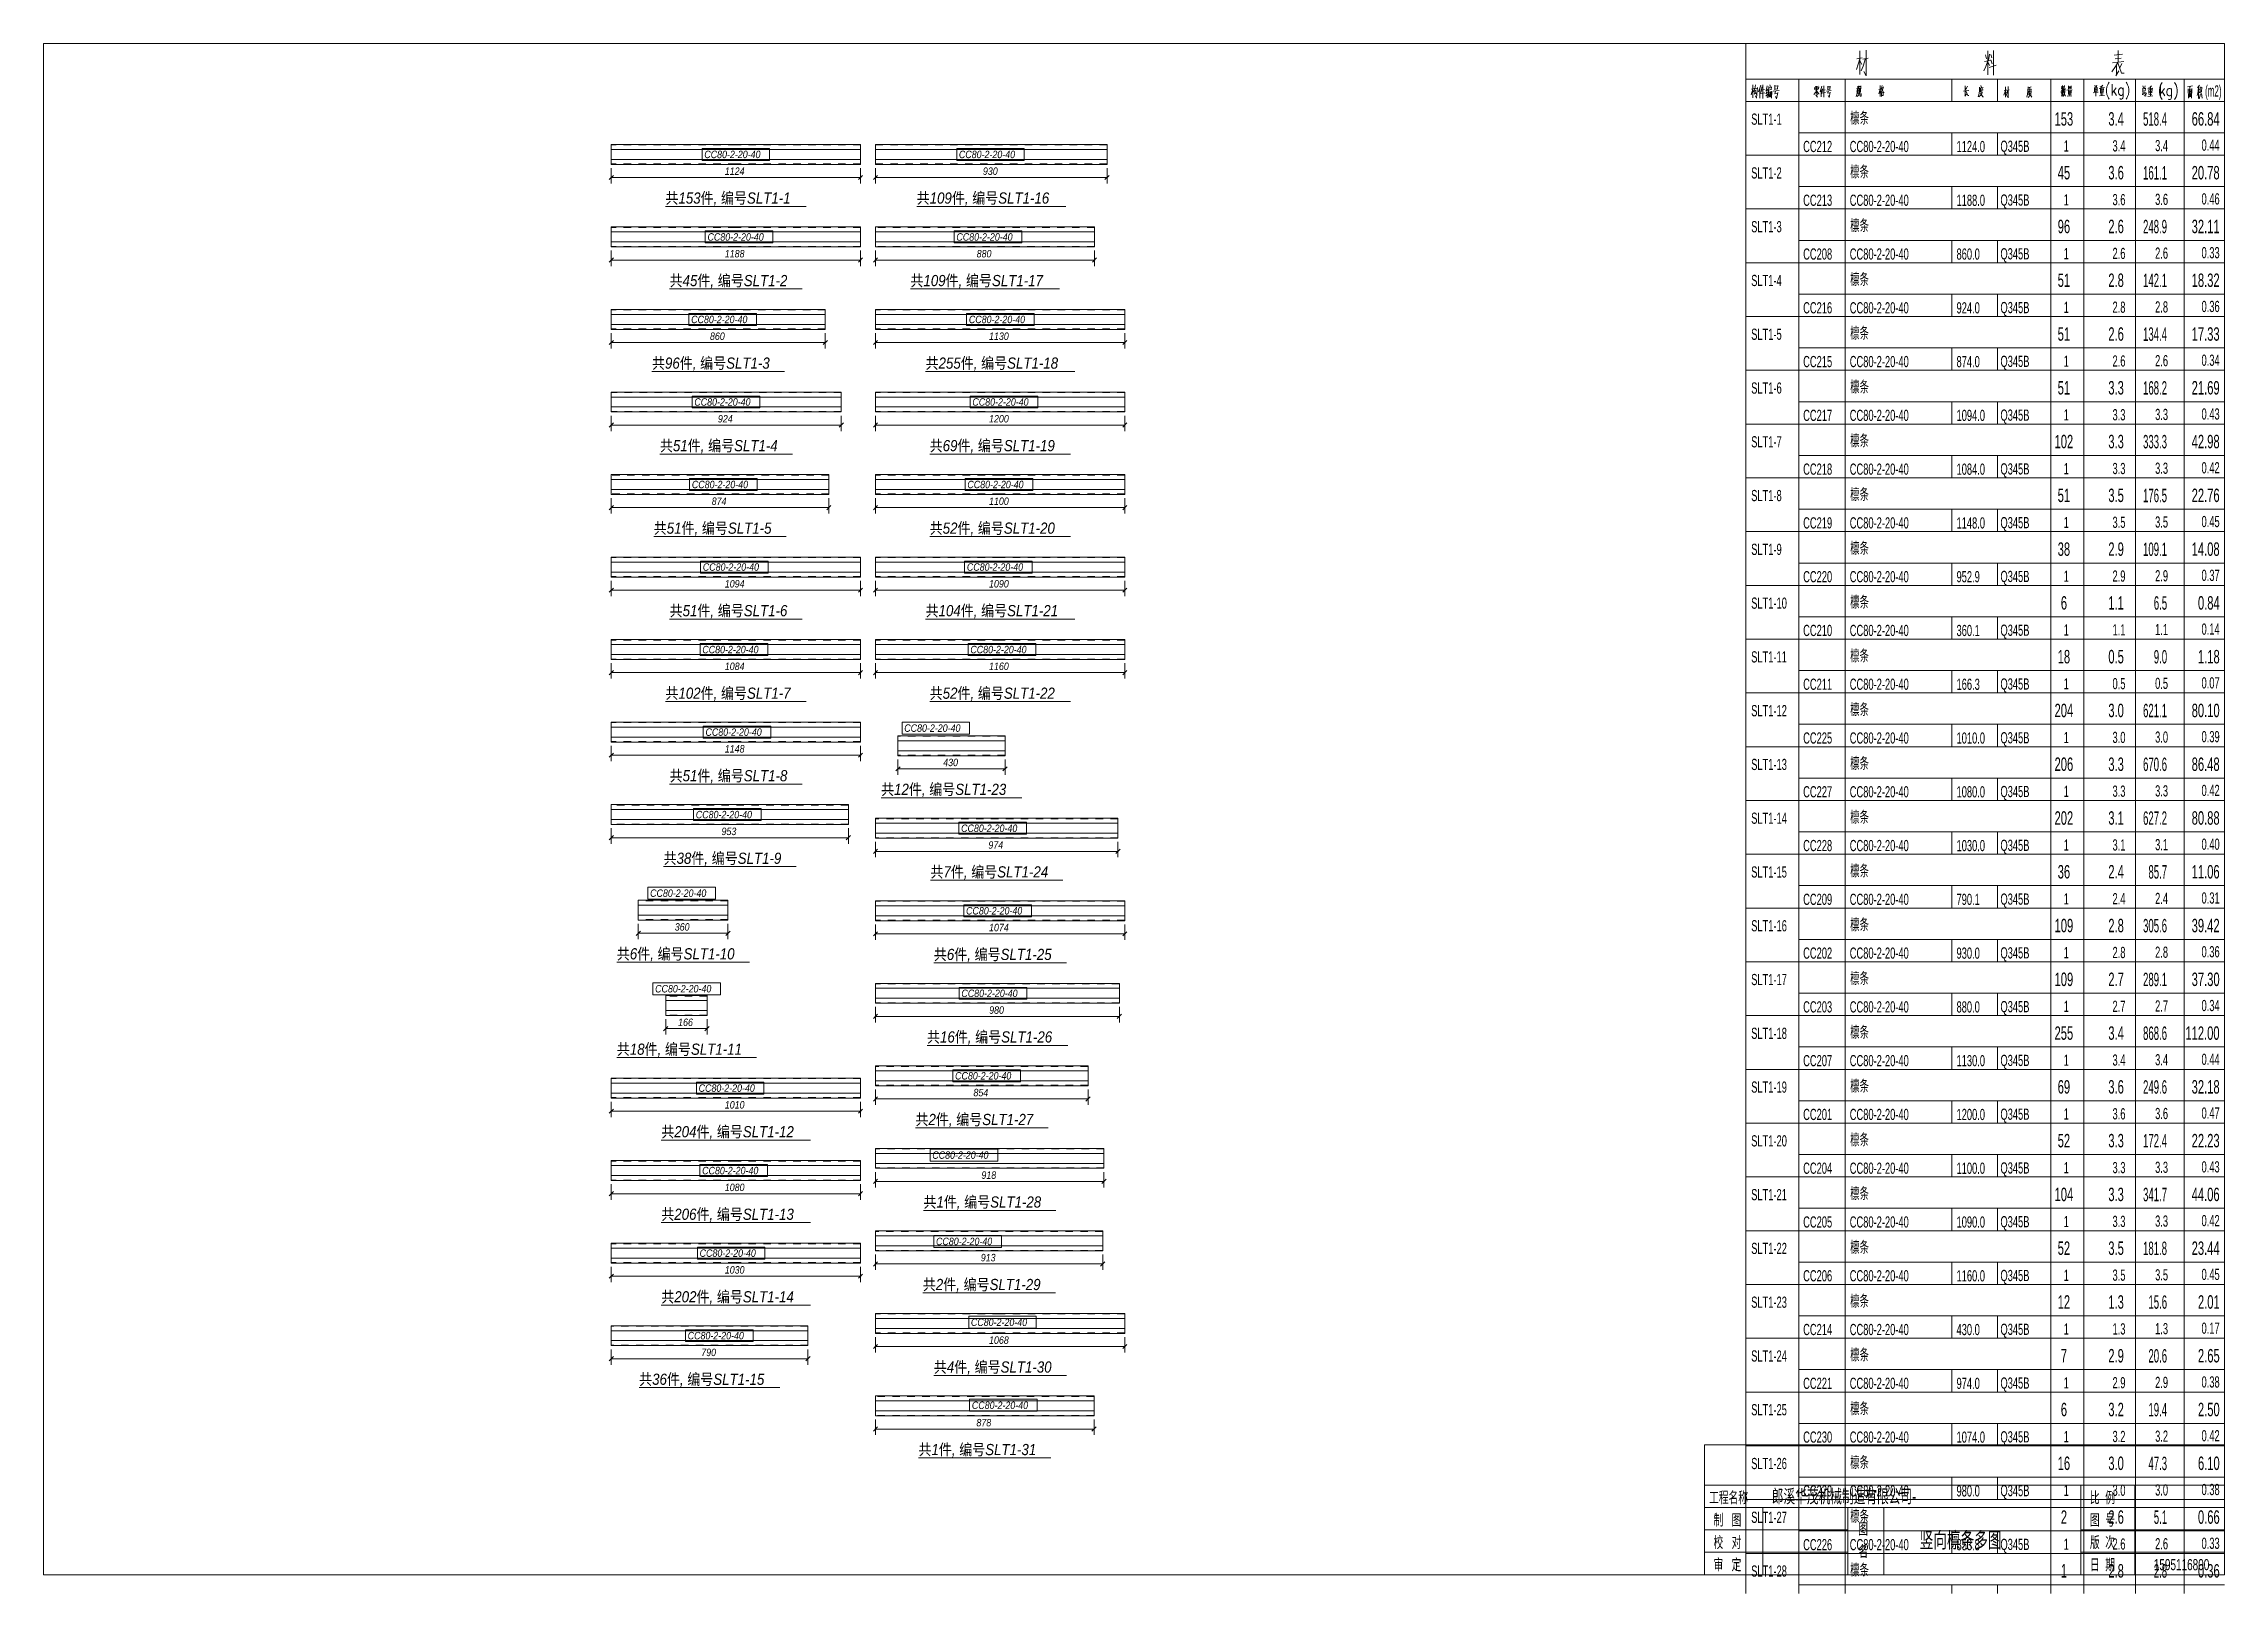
# Model space of a CAD drawing. Header units: millimetres. Extents: x 181 to 4047, y 165 to 2266.
# Drawn here: x 1119 to 1703, y 1548 to 1963 of the extents above; entities that cross this region are included whole.
import ezdxf

# ---------------------------------------------------------------- set-up
doc = ezdxf.new("R2010")
doc.units = ezdxf.units.MM
doc.linetypes.add('XKITLINE00', pattern=[0])
doc.linetypes.add('XKITLINE02', pattern=[4, 2, -2])
for name, color, linetype, lineweight in [('DrawingSheet', 5, 'Continuous', 0), ('OtherObjectType', 1, 'Continuous', 0), ('Part', 2, 'Continuous', 0), ('PartMark', 3, 'Continuous', 0), ('Z-DIMENSIONS', 1, 'Continuous', 0)]:
    doc.layers.add(name, color=color, linetype=linetype, lineweight=lineweight)
doc.styles.add('Arial Italic', font='ariali.ttf')
doc.styles.add('宋体', font='arial.ttf')

# ---------------------------------------------------------------- blocks, each defined once
blk = doc.blocks.new('竖向檩条多图')
at = {"layer": 'DrawingSheet', "color": 5, "linetype": 'XKITLINE00', "lineweight": 0}
for p, q in [((589, 415), (5, 415)), ((5, 415), (5, 5)), ((589, 5), (589, 415)), ((5, 5), (589, 5))]:
    blk.add_line(p, q, dxfattribs=at)
at = {"layer": 'OtherObjectType', "color": 6, "linetype": 'XKITLINE00', "lineweight": 0}
for p, q in [((460.84, 415), (460.84, 399.52)), ((460.84, 405.52), (589, 405.52)), ((475, 405.52), (475, 399.52)), ((487.48, 405.52), (487.48, 399.52)), ((516.04, 405.52), (516.04, 399.52)), ((528.28, 405.52), (528.28, 399.52)), ((542.56, 405.52), (542.56, 399.52)), ((551.32, 405.52), (551.32, 399.52)), ((565.24, 405.52), (565.24, 399.52)), ((578.2, 405.52), (578.2, 399.52)), ((460.84, 399.52), (460.84, 391.12)), ((589, 399.52), (460.84, 399.52)), ((475, 399.52), (475, 391.12)), ((487.48, 399.52), (487.48, 391.12)), ((542.56, 399.52), (542.56, 391.12)), ((551.32, 399.52), (551.32, 391.12)), ((565.24, 399.52), (565.24, 391.12)), ((578.2, 399.52), (578.2, 391.12)), ((460.84, 391.12), (460.84, 385.12)), ((475, 391.12), (475, 385.12)), ((475, 391.12), (589, 391.12)), ((487.48, 391.12), (487.48, 385.12)), ((516.04, 391.12), (516.04, 385.12)), ((528.28, 391.12), (528.28, 385.12)), ((542.56, 391.12), (542.56, 385.12)), ((551.32, 391.12), (551.32, 385.12)), ((565.24, 391.12), (565.24, 385.12)), ((578.2, 391.12), (578.2, 385.12)), ((460.84, 385.12), (460.84, 376.72)), ((589, 385.12), (460.84, 385.12)), ((475, 385.12), (589, 385.12)), ((475, 385.12), (475, 376.72)), ((487.48, 385.12), (487.48, 376.72)), ((542.56, 385.12), (542.56, 376.72)), ((551.32, 385.12), (551.32, 376.72)), ((565.24, 385.12), (565.24, 376.72)), ((578.2, 385.12), (578.2, 376.72)), ((460.84, 376.72), (460.84, 370.72)), ((475, 376.72), (475, 370.72)), ((475, 376.72), (589, 376.72)), ((487.48, 376.72), (487.48, 370.72)), ((516.04, 376.72), (516.04, 370.72)), ((528.28, 376.72), (528.28, 370.72)), ((542.56, 376.72), (542.56, 370.72)), ((551.32, 376.72), (551.32, 370.72)), ((565.24, 376.72), (565.24, 370.72)), ((578.2, 376.72), (578.2, 370.72)), ((171.52, 371.4), (209.24, 371.4)), ((238.8, 371.4), (278.74, 371.4)), ((460.84, 370.72), (460.84, 362.32)), ((589, 370.72), (460.84, 370.72)), ((475, 370.72), (589, 370.72)), ((475, 370.72), (475, 362.32)), ((487.48, 370.72), (487.48, 362.32)), ((542.56, 370.72), (542.56, 362.32)), ((551.32, 370.72), (551.32, 362.32)), ((565.24, 370.72), (565.24, 362.32)), ((578.2, 370.72), (578.2, 362.32)), ((460.84, 362.32), (460.84, 356.32)), ((475, 362.32), (475, 356.32)), ((475, 362.32), (589, 362.32)), ((487.48, 362.32), (487.48, 356.32)), ((516.04, 362.32), (516.04, 356.32)), ((528.28, 362.32), (528.28, 356.32)), ((542.56, 362.32), (542.56, 356.32)), ((551.32, 362.32), (551.32, 356.32)), ((565.24, 362.32), (565.24, 356.32)), ((578.2, 362.32), (578.2, 356.32)), ((460.84, 356.32), (460.84, 347.92)), ((589, 356.32), (460.84, 356.32)), ((475, 356.32), (589, 356.32)), ((475, 356.32), (475, 347.92)), ((487.48, 356.32), (487.48, 347.92)), ((542.56, 356.32), (542.56, 347.92)), ((551.32, 356.32), (551.32, 347.92)), ((565.24, 356.32), (565.24, 347.92)), ((578.2, 356.32), (578.2, 347.92)), ((172.64, 349.3), (208.13, 349.3)), ((237.13, 349.3), (277.07, 349.3)), ((460.84, 347.92), (460.84, 341.92)), ((475, 347.92), (475, 341.92)), ((475, 347.92), (589, 347.92)), ((487.48, 347.92), (487.48, 341.92)), ((516.04, 347.92), (516.04, 341.92)), ((528.28, 347.92), (528.28, 341.92)), ((542.56, 347.92), (542.56, 341.92)), ((551.32, 347.92), (551.32, 341.92)), ((565.24, 347.92), (565.24, 341.92)), ((578.2, 347.92), (578.2, 341.92)), ((460.84, 341.92), (460.84, 333.52)), ((589, 341.92), (460.84, 341.92)), ((475, 341.92), (589, 341.92)), ((475, 341.92), (475, 333.52)), ((487.48, 341.92), (487.48, 333.52)), ((542.56, 341.92), (542.56, 333.52)), ((551.32, 341.92), (551.32, 333.52)), ((565.24, 341.92), (565.24, 333.52)), ((578.2, 341.92), (578.2, 333.52)), ((460.84, 333.52), (460.84, 327.52)), ((475, 333.52), (475, 327.52)), ((475, 333.52), (589, 333.52)), ((487.48, 333.52), (487.48, 327.52)), ((516.04, 333.52), (516.04, 327.52)), ((528.28, 333.52), (528.28, 327.52)), ((542.56, 333.52), (542.56, 327.52)), ((551.32, 333.52), (551.32, 327.52)), ((565.24, 333.52), (565.24, 327.52)), ((578.2, 333.52), (578.2, 327.52)), ((167.92, 327.2), (203.41, 327.2)), ((241.18, 327.2), (281.12, 327.2)), ((460.84, 327.52), (460.84, 319.12)), ((589, 327.52), (460.84, 327.52)), ((475, 327.52), (589, 327.52)), ((475, 327.52), (475, 319.12)), ((487.48, 327.52), (487.48, 319.12)), ((542.56, 327.52), (542.56, 319.12)), ((551.32, 327.52), (551.32, 319.12)), ((565.24, 327.52), (565.24, 319.12)), ((578.2, 327.52), (578.2, 319.12)), ((460.84, 319.12), (460.84, 313.12)), ((475, 319.12), (475, 313.12)), ((475, 319.12), (589, 319.12)), ((487.48, 319.12), (487.48, 313.12)), ((516.04, 319.12), (516.04, 313.12)), ((528.28, 319.12), (528.28, 313.12)), ((542.56, 319.12), (542.56, 313.12)), ((551.32, 319.12), (551.32, 313.12)), ((565.24, 319.12), (565.24, 313.12)), ((578.2, 319.12), (578.2, 313.12)), ((460.84, 313.12), (460.84, 304.72)), ((589, 313.12), (460.84, 313.12)), ((475, 313.12), (589, 313.12)), ((475, 313.12), (475, 304.72)), ((487.48, 313.12), (487.48, 304.72)), ((542.56, 313.12), (542.56, 304.72)), ((551.32, 313.12), (551.32, 304.72)), ((565.24, 313.12), (565.24, 304.72)), ((578.2, 313.12), (578.2, 304.72)), ((170.05, 305.1), (205.55, 305.1)), ((242.29, 305.1), (280.01, 305.1)), ((460.84, 304.72), (460.84, 298.72)), ((475, 304.72), (475, 298.72)), ((475, 304.72), (589, 304.72)), ((487.48, 304.72), (487.48, 298.72)), ((516.04, 304.72), (516.04, 298.72)), ((528.28, 304.72), (528.28, 298.72)), ((542.56, 304.72), (542.56, 298.72)), ((551.32, 304.72), (551.32, 298.72)), ((565.24, 304.72), (565.24, 298.72)), ((578.2, 304.72), (578.2, 298.72)), ((460.84, 298.72), (460.84, 290.32)), ((589, 298.72), (460.84, 298.72)), ((475, 298.72), (589, 298.72)), ((475, 298.72), (475, 290.32)), ((487.48, 298.72), (487.48, 290.32)), ((542.56, 298.72), (542.56, 290.32)), ((551.32, 298.72), (551.32, 290.32)), ((565.24, 298.72), (565.24, 290.32)), ((578.2, 298.72), (578.2, 290.32)), ((460.84, 290.32), (460.84, 284.32)), ((475, 290.32), (475, 284.32)), ((475, 290.32), (589, 290.32)), ((487.48, 290.32), (487.48, 284.32)), ((516.04, 290.32), (516.04, 284.32)), ((528.28, 290.32), (528.28, 284.32)), ((542.56, 290.32), (542.56, 284.32)), ((551.32, 290.32), (551.32, 284.32)), ((565.24, 290.32), (565.24, 284.32)), ((578.2, 290.32), (578.2, 284.32)), ((168.39, 283.01), (203.88, 283.01)), ((242.29, 283.01), (280.01, 283.01)), ((460.84, 284.32), (460.84, 275.92)), ((589, 284.32), (460.84, 284.32)), ((475, 284.32), (589, 284.32)), ((475, 284.32), (475, 275.92)), ((487.48, 284.32), (487.48, 275.92)), ((542.56, 284.32), (542.56, 275.92)), ((551.32, 284.32), (551.32, 275.92)), ((565.24, 284.32), (565.24, 275.92)), ((578.2, 284.32), (578.2, 275.92)), ((460.84, 275.92), (460.84, 269.92)), ((475, 275.92), (475, 269.92)), ((475, 275.92), (589, 275.92)), ((487.48, 275.92), (487.48, 269.92)), ((516.04, 275.92), (516.04, 269.92)), ((528.28, 275.92), (528.28, 269.92)), ((542.56, 275.92), (542.56, 269.92)), ((551.32, 275.92), (551.32, 269.92)), ((565.24, 275.92), (565.24, 269.92)), ((578.2, 275.92), (578.2, 269.92)), ((460.84, 269.92), (460.84, 261.52)), ((589, 269.92), (460.84, 269.92)), ((475, 269.92), (589, 269.92)), ((475, 269.92), (475, 261.52)), ((487.48, 269.92), (487.48, 261.52)), ((542.56, 269.92), (542.56, 261.52)), ((551.32, 269.92), (551.32, 261.52)), ((565.24, 269.92), (565.24, 261.52)), ((578.2, 269.92), (578.2, 261.52)), ((172.64, 260.91), (208.13, 260.91)), ((241.18, 260.91), (281.12, 260.91)), ((460.84, 261.52), (460.84, 255.52)), ((475, 261.52), (475, 255.52)), ((475, 261.52), (589, 261.52)), ((487.48, 261.52), (487.48, 255.52)), ((516.04, 261.52), (516.04, 255.52)), ((528.28, 261.52), (528.28, 255.52)), ((542.56, 261.52), (542.56, 255.52)), ((551.32, 261.52), (551.32, 255.52)), ((565.24, 261.52), (565.24, 255.52)), ((578.2, 261.52), (578.2, 255.52)), ((460.84, 255.52), (460.84, 247.12)), ((589, 255.52), (460.84, 255.52)), ((475, 255.52), (589, 255.52)), ((475, 255.52), (475, 247.12)), ((487.48, 255.52), (487.48, 247.12)), ((542.56, 255.52), (542.56, 247.12)), ((551.32, 255.52), (551.32, 247.12)), ((565.24, 255.52), (565.24, 247.12)), ((578.2, 255.52), (578.2, 247.12)), ((460.84, 247.12), (460.84, 241.12)), ((475, 247.12), (475, 241.12)), ((475, 247.12), (589, 247.12)), ((487.48, 247.12), (487.48, 241.12)), ((516.04, 247.12), (516.04, 241.12)), ((528.28, 247.12), (528.28, 241.12)), ((542.56, 247.12), (542.56, 241.12)), ((551.32, 247.12), (551.32, 241.12)), ((565.24, 247.12), (565.24, 241.12)), ((578.2, 247.12), (578.2, 241.12)), ((460.84, 241.12), (460.84, 232.72)), ((589, 241.12), (460.84, 241.12)), ((475, 241.12), (589, 241.12)), ((475, 241.12), (475, 232.72)), ((487.48, 241.12), (487.48, 232.72)), ((542.56, 241.12), (542.56, 232.72)), ((551.32, 241.12), (551.32, 232.72)), ((565.24, 241.12), (565.24, 232.72)), ((578.2, 241.12), (578.2, 232.72)), ((171.52, 238.81), (209.24, 238.81)), ((242.29, 238.81), (280.01, 238.81)), ((460.84, 232.72), (460.84, 226.72)), ((475, 232.72), (475, 226.72)), ((475, 232.72), (589, 232.72)), ((487.48, 232.72), (487.48, 226.72)), ((516.04, 232.72), (516.04, 226.72)), ((528.28, 232.72), (528.28, 226.72)), ((542.56, 232.72), (542.56, 226.72)), ((551.32, 232.72), (551.32, 226.72)), ((565.24, 232.72), (565.24, 226.72)), ((578.2, 232.72), (578.2, 226.72)), ((460.84, 226.72), (460.84, 218.32)), ((589, 226.72), (460.84, 226.72)), ((475, 226.72), (589, 226.72)), ((475, 226.72), (475, 218.32)), ((487.48, 226.72), (487.48, 218.32)), ((542.56, 226.72), (542.56, 218.32)), ((551.32, 226.72), (551.32, 218.32)), ((565.24, 226.72), (565.24, 218.32)), ((578.2, 226.72), (578.2, 218.32)), ((172.64, 216.71), (208.13, 216.71)), ((460.84, 218.32), (460.84, 212.32)), ((475, 218.32), (475, 212.32)), ((475, 218.32), (589, 218.32)), ((487.48, 218.32), (487.48, 212.32)), ((516.04, 218.32), (516.04, 212.32)), ((528.28, 218.32), (528.28, 212.32)), ((542.56, 218.32), (542.56, 212.32)), ((551.32, 218.32), (551.32, 212.32)), ((565.24, 218.32), (565.24, 212.32)), ((578.2, 218.32), (578.2, 212.32)), ((229.27, 213.06), (266.98, 213.06)), ((460.84, 212.32), (460.84, 203.92)), ((589, 212.32), (460.84, 212.32)), ((475, 212.32), (589, 212.32)), ((475, 212.32), (475, 203.92)), ((487.48, 212.32), (487.48, 203.92)), ((542.56, 212.32), (542.56, 203.92)), ((551.32, 212.32), (551.32, 203.92)), ((565.24, 212.32), (565.24, 203.92)), ((578.2, 212.32), (578.2, 203.92)), ((460.84, 203.92), (460.84, 197.92)), ((475, 203.92), (475, 197.92)), ((475, 203.92), (589, 203.92)), ((487.48, 203.92), (487.48, 197.92)), ((516.04, 203.92), (516.04, 197.92)), ((528.28, 203.92), (528.28, 197.92)), ((542.56, 203.92), (542.56, 197.92)), ((551.32, 203.92), (551.32, 197.92)), ((565.24, 203.92), (565.24, 197.92)), ((578.2, 203.92), (578.2, 197.92)), ((171.02, 194.61), (206.51, 194.61)), ((460.84, 197.92), (460.84, 189.52)), ((589, 197.92), (460.84, 197.92)), ((475, 197.92), (589, 197.92)), ((475, 197.92), (475, 189.52)), ((487.48, 197.92), (487.48, 189.52)), ((542.56, 197.92), (542.56, 189.52)), ((551.32, 197.92), (551.32, 189.52)), ((565.24, 197.92), (565.24, 189.52)), ((578.2, 197.92), (578.2, 189.52)), ((242.49, 190.96), (277.98, 190.96)), ((460.84, 189.52), (460.84, 183.52)), ((475, 189.52), (475, 183.52)), ((475, 189.52), (589, 189.52)), ((487.48, 189.52), (487.48, 183.52)), ((516.04, 189.52), (516.04, 183.52)), ((528.28, 189.52), (528.28, 183.52)), ((542.56, 189.52), (542.56, 183.52)), ((551.32, 189.52), (551.32, 183.52)), ((565.24, 189.52), (565.24, 183.52)), ((578.2, 189.52), (578.2, 183.52)), ((460.84, 183.52), (460.84, 175.12)), ((589, 183.52), (460.84, 183.52)), ((475, 183.52), (589, 183.52)), ((475, 183.52), (475, 175.12)), ((487.48, 183.52), (487.48, 175.12)), ((542.56, 183.52), (542.56, 175.12)), ((551.32, 183.52), (551.32, 175.12)), ((565.24, 183.52), (565.24, 175.12)), ((578.2, 183.52), (578.2, 175.12)), ((460.84, 175.12), (460.84, 169.12)), ((475, 175.12), (475, 169.12)), ((475, 175.12), (589, 175.12)), ((487.48, 175.12), (487.48, 169.12)), ((516.04, 175.12), (516.04, 169.12)), ((528.28, 175.12), (528.28, 169.12)), ((542.56, 175.12), (542.56, 169.12)), ((551.32, 175.12), (551.32, 169.12)), ((565.24, 175.12), (565.24, 169.12)), ((578.2, 175.12), (578.2, 169.12)), ((158.5, 169.02), (193.99, 169.02)), ((243.4, 168.86), (278.9, 168.86)), ((460.84, 169.12), (460.84, 160.72)), ((589, 169.12), (460.84, 169.12)), ((475, 169.12), (589, 169.12)), ((475, 169.12), (475, 160.72)), ((487.48, 169.12), (487.48, 160.72)), ((542.56, 169.12), (542.56, 160.72)), ((551.32, 169.12), (551.32, 160.72)), ((565.24, 169.12), (565.24, 160.72)), ((578.2, 169.12), (578.2, 160.72)), ((460.84, 160.72), (460.84, 154.72)), ((475, 160.72), (475, 154.72)), ((475, 160.72), (589, 160.72)), ((487.48, 160.72), (487.48, 154.72)), ((516.04, 160.72), (516.04, 154.72)), ((528.28, 160.72), (528.28, 154.72)), ((542.56, 160.72), (542.56, 154.72)), ((551.32, 160.72), (551.32, 154.72)), ((565.24, 160.72), (565.24, 154.72)), ((578.2, 160.72), (578.2, 154.72)), ((460.84, 154.72), (460.84, 146.32)), ((589, 154.72), (460.84, 154.72)), ((475, 154.72), (589, 154.72)), ((475, 154.72), (475, 146.32)), ((487.48, 154.72), (487.48, 146.32)), ((542.56, 154.72), (542.56, 146.32)), ((551.32, 154.72), (551.32, 146.32)), ((565.24, 154.72), (565.24, 146.32)), ((578.2, 154.72), (578.2, 146.32)), ((241.57, 146.76), (279.29, 146.76)), ((460.84, 146.32), (460.84, 140.32)), ((475, 146.32), (475, 140.32)), ((475, 146.32), (589, 146.32)), ((487.48, 146.32), (487.48, 140.32)), ((516.04, 146.32), (516.04, 140.32)), ((528.28, 146.32), (528.28, 140.32)), ((542.56, 146.32), (542.56, 140.32)), ((551.32, 146.32), (551.32, 140.32)), ((565.24, 146.32), (565.24, 140.32)), ((578.2, 146.32), (578.2, 140.32)), ((158.5, 143.48), (195.92, 143.48)), ((460.84, 140.32), (460.84, 131.92)), ((589, 140.32), (460.84, 140.32)), ((475, 140.32), (589, 140.32)), ((475, 140.32), (475, 131.92)), ((487.48, 140.32), (487.48, 131.92)), ((542.56, 140.32), (542.56, 131.92)), ((551.32, 140.32), (551.32, 131.92)), ((565.24, 140.32), (565.24, 131.92)), ((578.2, 140.32), (578.2, 131.92)), ((460.84, 131.92), (460.84, 125.92)), ((475, 131.92), (475, 125.92)), ((475, 131.92), (589, 131.92)), ((487.48, 131.92), (487.48, 125.92)), ((516.04, 131.92), (516.04, 125.92)), ((528.28, 131.92), (528.28, 125.92)), ((542.56, 131.92), (542.56, 125.92)), ((551.32, 131.92), (551.32, 125.92)), ((565.24, 131.92), (565.24, 125.92)), ((578.2, 131.92), (578.2, 125.92)), ((238.48, 124.66), (273.97, 124.66)), ((460.84, 125.92), (460.84, 117.52)), ((589, 125.92), (460.84, 125.92)), ((475, 125.92), (589, 125.92)), ((475, 125.92), (475, 117.52)), ((487.48, 125.92), (487.48, 117.52)), ((542.56, 125.92), (542.56, 117.52)), ((551.32, 125.92), (551.32, 117.52)), ((565.24, 125.92), (565.24, 117.52)), ((578.2, 125.92), (578.2, 117.52)), ((170.41, 121.38), (210.35, 121.38)), ((460.84, 117.52), (460.84, 111.52)), ((475, 117.52), (475, 111.52)), ((475, 117.52), (589, 117.52)), ((487.48, 117.52), (487.48, 111.52)), ((516.04, 117.52), (516.04, 111.52)), ((528.28, 117.52), (528.28, 111.52)), ((542.56, 117.52), (542.56, 111.52)), ((551.32, 117.52), (551.32, 111.52)), ((565.24, 117.52), (565.24, 111.52)), ((578.2, 117.52), (578.2, 111.52)), ((460.84, 111.52), (460.84, 103.12)), ((589, 111.52), (460.84, 111.52)), ((475, 111.52), (589, 111.52)), ((475, 111.52), (475, 103.12)), ((487.48, 111.52), (487.48, 103.12)), ((542.56, 111.52), (542.56, 103.12)), ((551.32, 111.52), (551.32, 103.12)), ((565.24, 111.52), (565.24, 103.12)), ((578.2, 111.52), (578.2, 103.12)), ((170.41, 99.28), (210.35, 99.28)), ((240.61, 102.56), (276.11, 102.56)), ((460.84, 103.12), (460.84, 97.12)), ((475, 103.12), (475, 97.12)), ((475, 103.12), (589, 103.12)), ((487.48, 103.12), (487.48, 97.12)), ((516.04, 103.12), (516.04, 97.12)), ((528.28, 103.12), (528.28, 97.12)), ((542.56, 103.12), (542.56, 97.12)), ((551.32, 103.12), (551.32, 97.12)), ((565.24, 103.12), (565.24, 97.12)), ((578.2, 103.12), (578.2, 97.12)), ((460.84, 97.12), (460.84, 88.72)), ((589, 97.12), (460.84, 97.12)), ((475, 97.12), (589, 97.12)), ((475, 97.12), (475, 88.72)), ((487.48, 97.12), (487.48, 88.72)), ((542.56, 97.12), (542.56, 88.72)), ((551.32, 97.12), (551.32, 88.72)), ((565.24, 97.12), (565.24, 88.72)), ((578.2, 97.12), (578.2, 88.72)), ((460.84, 88.72), (460.84, 82.72)), ((475, 88.72), (475, 82.72)), ((475, 88.72), (589, 88.72)), ((487.48, 88.72), (487.48, 82.72)), ((516.04, 88.72), (516.04, 82.72)), ((528.28, 88.72), (528.28, 82.72)), ((542.56, 88.72), (542.56, 82.72)), ((551.32, 88.72), (551.32, 82.72)), ((565.24, 88.72), (565.24, 82.72)), ((578.2, 88.72), (578.2, 82.72)), ((460.84, 82.72), (460.84, 74.32)), ((589, 82.72), (460.84, 82.72)), ((475, 82.72), (589, 82.72)), ((475, 82.72), (475, 74.32)), ((487.48, 82.72), (487.48, 74.32)), ((542.56, 82.72), (542.56, 74.32)), ((551.32, 82.72), (551.32, 74.32)), ((565.24, 82.72), (565.24, 74.32)), ((578.2, 82.72), (578.2, 74.32)), ((170.41, 77.18), (210.35, 77.18)), ((240.45, 80.47), (275.95, 80.47)), ((460.84, 74.32), (460.84, 68.32)), ((475, 74.32), (475, 68.32)), ((475, 74.32), (589, 74.32)), ((487.48, 74.32), (487.48, 68.32)), ((516.04, 74.32), (516.04, 68.32)), ((528.28, 74.32), (528.28, 68.32)), ((542.56, 74.32), (542.56, 68.32)), ((551.32, 74.32), (551.32, 68.32)), ((565.24, 74.32), (565.24, 68.32)), ((578.2, 74.32), (578.2, 68.32)), ((460.84, 68.32), (460.84, 59.92)), ((589, 68.32), (460.84, 68.32)), ((475, 68.32), (589, 68.32)), ((475, 68.32), (475, 59.92)), ((487.48, 68.32), (487.48, 59.92)), ((542.56, 68.32), (542.56, 59.92)), ((551.32, 68.32), (551.32, 59.92)), ((565.24, 68.32), (565.24, 59.92)), ((578.2, 68.32), (578.2, 59.92)), ((460.84, 59.92), (460.84, 53.92)), ((475, 59.92), (475, 53.92)), ((475, 59.92), (589, 59.92)), ((487.48, 59.92), (487.48, 53.92)), ((516.04, 59.92), (516.04, 53.92)), ((528.28, 59.92), (528.28, 53.92)), ((542.56, 59.92), (542.56, 53.92)), ((551.32, 59.92), (551.32, 53.92)), ((565.24, 59.92), (565.24, 53.92)), ((578.2, 59.92), (578.2, 53.92)), ((164.48, 55.09), (202.19, 55.09)), ((243.4, 58.37), (278.9, 58.37)), ((460.84, 53.92), (460.84, 45.52)), ((589, 53.92), (460.84, 53.92)), ((475, 53.92), (589, 53.92)), ((475, 53.92), (475, 45.52)), ((487.48, 53.92), (487.48, 45.52)), ((542.56, 53.92), (542.56, 45.52)), ((551.32, 53.92), (551.32, 45.52)), ((565.24, 53.92), (565.24, 45.52)), ((578.2, 53.92), (578.2, 45.52)), ((460.84, 45.52), (460.84, 39.52)), ((475, 45.52), (475, 39.52)), ((475, 45.52), (589, 45.52)), ((487.48, 45.52), (487.48, 39.52)), ((516.04, 45.52), (516.04, 39.52)), ((528.28, 45.52), (528.28, 39.52)), ((542.56, 45.52), (542.56, 39.52)), ((551.32, 45.52), (551.32, 39.52)), ((565.24, 45.52), (565.24, 39.52)), ((578.2, 45.52), (578.2, 39.52)), ((239.28, 36.27), (274.77, 36.27)), ((460.84, 39.52), (460.84, 31.12)), ((589, 39.52), (460.84, 39.52)), ((475, 39.52), (589, 39.52)), ((475, 39.52), (475, 31.12)), ((487.48, 39.52), (487.48, 31.12)), ((542.56, 39.52), (542.56, 31.12)), ((551.32, 39.52), (551.32, 31.12)), ((565.24, 39.52), (565.24, 31.12)), ((578.2, 39.52), (578.2, 31.12)), ((460.84, 31.12), (460.84, 25.12)), ((475, 31.12), (475, 25.12)), ((475, 31.12), (589, 31.12)), ((487.48, 31.12), (487.48, 25.12)), ((516.04, 31.12), (516.04, 25.12)), ((528.28, 31.12), (528.28, 25.12)), ((542.56, 31.12), (542.56, 25.12)), ((551.32, 31.12), (551.32, 25.12)), ((565.24, 31.12), (565.24, 25.12)), ((578.2, 31.12), (578.2, 25.12)), ((460.84, 25.12), (460.84, 16.72)), ((589, 25.12), (460.84, 25.12)), ((475, 25.12), (589, 25.12)), ((475, 25.12), (475, 16.72)), ((487.48, 25.12), (487.48, 16.72)), ((542.56, 25.12), (542.56, 16.72)), ((551.32, 25.12), (551.32, 16.72)), ((565.24, 25.12), (565.24, 16.72)), ((578.2, 25.12), (578.2, 16.72)), ((460.84, 16.72), (460.84, 10.72)), ((475, 16.72), (475, 10.72)), ((475, 16.72), (589, 16.72)), ((487.48, 16.72), (487.48, 10.72)), ((516.04, 16.72), (516.04, 10.72)), ((528.28, 16.72), (528.28, 10.72)), ((542.56, 16.72), (542.56, 10.72)), ((551.32, 16.72), (551.32, 10.72)), ((565.24, 16.72), (565.24, 10.72)), ((578.2, 16.72), (578.2, 10.72)), ((460.84, 10.72), (460.84, 2.32)), ((589, 10.72), (460.84, 10.72)), ((475, 10.72), (589, 10.72)), ((475, 10.72), (475, 2.32)), ((487.48, 10.72), (487.48, 2.32)), ((542.56, 10.72), (542.56, 2.32)), ((551.32, 10.72), (551.32, 2.32)), ((565.24, 10.72), (565.24, 2.32)), ((578.2, 10.72), (578.2, 2.32)), ((460.84, 2.32), (460.84, 0)), ((475, 2.32), (475, 0)), ((475, 2.32), (589, 2.32)), ((487.48, 2.32), (487.48, 0)), ((516.04, 2.32), (516.04, 0)), ((528.28, 2.32), (528.28, 0)), ((542.56, 2.32), (542.56, 0)), ((551.32, 2.32), (551.32, 0)), ((565.24, 2.32), (565.24, 0)), ((578.2, 2.32), (578.2, 0))]:
    blk.add_line(p, q, dxfattribs=at)
at = {"layer": 'OtherObjectType', "color": 2, "linetype": 'XKITLINE00', "lineweight": 0}
for p, q in [((490.48, 408.07), (491.35, 410.89)), ((491.96, 411.21), (490.57, 410.89)), ((491.35, 406.74), (491.35, 413.07)), ((491.87, 409.41), (491.35, 410.45)), ((492.25, 408.97), (491.7, 407.7)), ((492.14, 410.83), (493.59, 411.12)), ((492.92, 410.98), (492.25, 408.97)), ((493.04, 413.27), (493.04, 406.36)), ((525.14, 408.89), (524.62, 407.7)), ((524.73, 410.22), (526.24, 410.51)), ((525.02, 412.02), (525.26, 410.89)), ((525.63, 410.37), (525.14, 408.89)), ((525.63, 413.07), (525.63, 406.65)), ((525.63, 410.08), (526.07, 409.12)), ((526.13, 412.17), (525.81, 410.45)), ((526.01, 408.6), (527.87, 409.26)), ((526.48, 412.08), (526.74, 411.21)), ((526.48, 410.69), (526.79, 409.55)), ((527.2, 406.51), (527.2, 413.13)), ((559.86, 408.89), (558.9, 407.46)), ((562.04, 410.22), (559.07, 409.84)), ((559.45, 411.88), (561.69, 412.17)), ((559.74, 410.89), (561.37, 411.12)), ((560.47, 409.99), (559.86, 408.89)), ((560.09, 409.12), (560.09, 406.59)), ((560.47, 409.84), (561.48, 407.09)), ((560.53, 413.13), (560.53, 410.08)), ((561.51, 409.64), (560.96, 408.51)), ((493.04, 406.36), (492.43, 407.55)), ((559.97, 406.42), (560.76, 407.7)), ((561.48, 407.09), (562.15, 407.09)), ((449.8, 39.8), (589, 39.8)), ((449.8, 39.8), (449.8, 5)), ((589, 39.8), (589, 5)), ((449.8, 5), (589, 5))]:
    blk.add_line(p, q, dxfattribs=at)
at = {"layer": 'OtherObjectType', "color": 4, "linetype": 'XKITLINE00', "lineweight": 0}
for p, q in [((462.76, 403.98), (462.76, 400.49)), ((463.23, 402.87), (463.42, 403.98)), ((463.23, 402.91), (463.93, 403.07)), ((463.93, 403.22), (463.83, 401.44)), ((464.82, 403.9), (464.2, 402.08)), ((464.58, 403.14), (464.58, 400.39)), ((465.11, 403.41), (465.03, 402.58)), ((465.42, 403.94), (465.42, 400.28)), ((466.6, 403.74), (466.27, 402.43)), ((466.98, 403.55), (466.93, 401.9)), ((466.98, 403.22), (467.66, 403.34)), ((467.27, 403.94), (467.44, 403.48)), ((467.7, 403.41), (467.64, 402.7)), ((468.65, 403.9), (468.65, 402.62)), ((468.65, 403.59), (469.36, 403.72)), ((469.42, 403.82), (469.36, 402.87)), ((479.31, 403.35), (479.22, 402.73)), ((479.29, 403.16), (480.36, 403.31)), ((479.41, 403.48), (480.2, 403.62)), ((479.8, 403.52), (479.8, 402.59)), ((479.93, 402.92), (480.2, 402.98)), ((480.38, 403.41), (480.28, 402.92)), ((481.21, 403.64), (480.71, 402.13)), ((481.02, 403.02), (481.02, 400.74)), ((481.71, 403.68), (481.71, 400.64)), ((482.78, 403.64), (482.78, 402.59)), ((482.78, 403.39), (483.4, 403.45)), ((483.42, 403.58), (483.38, 402.79)), ((490.46, 402.89), (490.98, 402.99)), ((490.81, 403.57), (490.75, 402.29)), ((491.11, 403.72), (491.11, 401.96)), ((491.6, 403.55), (491.11, 403.49)), ((491.37, 403.1), (491.23, 401.9)), ((491.56, 401.96), (491.6, 403.69)), ((496.79, 403.82), (496.79, 400.88)), ((496.79, 403.72), (496.79, 400.84)), ((497.31, 403.82), (497.06, 402.7)), ((497.19, 403.22), (497.66, 403.34)), ((497.23, 402.97), (497.74, 401.94)), ((497.7, 403.4), (497.41, 402.66)), ((519.61, 403.66), (519.61, 401.01)), ((519.95, 403.1), (519.61, 402.64)), ((520.19, 403.58), (519.95, 403.1)), ((523.46, 403.33), (523.42, 402.31)), ((523.46, 403.06), (524.44, 403.24)), ((523.73, 403.06), (523.73, 402.08)), ((523.81, 403.8), (523.92, 403.26)), ((524.08, 402.23), (524.1, 403.1)), ((530.37, 400.63), (530.37, 403.46)), ((531.1, 403.56), (531.1, 400.48)), ((536.41, 403.46), (536.39, 402.26)), ((537.26, 403.42), (536.41, 403.13)), ((536.89, 402.2), (536.91, 403.19)), ((545.28, 402.85), (545.99, 402.99)), ((545.37, 403.51), (545.49, 403.05)), ((545.61, 403.78), (545.61, 402.25)), ((545.86, 403.61), (545.76, 402.95)), ((546.11, 403.16), (546.03, 402.76)), ((546.17, 403.78), (546.11, 403.16)), ((547.25, 403.74), (547.25, 402.8)), ((547.25, 403.55), (547.95, 403.61)), ((547.25, 403.22), (547.85, 403.28)), ((547.95, 402.99), (547.25, 402.93)), ((547.97, 403.69), (547.93, 402.99)), ((554.19, 403.28), (554.19, 402.11)), ((554.94, 403.22), (554.19, 403.1)), ((554.27, 403.88), (554.44, 403.31)), ((554.58, 400.95), (554.58, 403.14)), ((554.85, 403.89), (554.63, 403.22)), ((554.96, 403.28), (554.9, 402.31)), ((555.49, 403), (556.88, 403.22)), ((556.2, 403.57), (555.76, 403.37)), ((556.49, 403.84), (556.2, 403.57)), ((556.2, 403.57), (556.2, 401.09)), ((556.65, 402.98), (556.57, 402.06)), ((557.54, 403.41), (557.42, 402.69)), ((557.75, 403.97), (557.54, 403.41)), ((557.96, 404.42), (557.75, 403.97)), ((558.18, 404.69), (557.96, 404.42)), ((558.93, 404.13), (558.93, 401.13)), ((560, 403.12), (558.93, 401.69)), ((560.96, 402.98), (560.75, 402.69)), ((561.18, 403.12), (560.96, 402.98)), ((561.49, 403.12), (561.18, 403.12)), ((561.7, 402.98), (561.49, 403.12)), ((561.91, 402.69), (561.7, 402.98)), ((561.91, 403.12), (561.91, 400.84)), ((562.67, 404.69), (562.88, 404.42)), ((562.88, 404.42), (563.09, 403.97)), ((563.09, 403.97), (563.31, 403.41)), ((563.31, 403.41), (563.42, 402.69)), ((567.16, 403.66), (567.35, 403.19)), ((567.18, 403.06), (567.18, 402.09)), ((567.18, 402.92), (567.84, 403.02)), ((567.78, 403.68), (567.62, 403.02)), ((567.84, 403.1), (567.78, 402.4)), ((568.46, 402.88), (569.83, 403.1)), ((569.17, 403.45), (568.73, 403.25)), ((569.46, 403.72), (569.17, 403.45)), ((569.17, 403.45), (569.17, 400.97)), ((571.69, 403.29), (571.59, 402.57)), ((571.9, 403.85), (571.69, 403.29)), ((571.88, 404.01), (571.88, 401.01)), ((572.97, 403), (571.88, 401.57)), ((572.13, 404.3), (571.9, 403.85)), ((572.35, 404.57), (572.13, 404.3)), ((574.13, 403), (573.92, 402.86)), ((574.46, 403), (574.13, 403)), ((574.67, 402.86), (574.46, 403)), ((574.88, 403), (574.88, 400.72)), ((575.64, 404.57), (575.85, 404.3)), ((575.85, 404.3), (576.06, 403.85)), ((576.06, 403.85), (576.28, 403.29)), ((576.28, 403.29), (576.37, 402.57)), ((580.45, 403.66), (579.16, 403.46)), ((579.7, 402.66), (579.81, 403.58)), ((580.22, 400.4), (580.31, 402.96)), ((582.3, 403.84), (581.83, 403.12)), ((582.1, 403.42), (582.1, 400.28)), ((582.47, 403.46), (582.47, 401.86)), ((582.47, 403.16), (582.92, 403.3)), ((582.94, 403.38), (582.89, 402.12)), ((462.28, 401.29), (462.76, 402.8)), ((463.09, 402.95), (462.34, 402.8)), ((462.76, 402.47), (463, 402.16)), ((463.03, 402.08), (463.23, 402.87)), ((463.56, 401.63), (463.09, 401.48)), ((463.17, 401.52), (463.44, 402.54)), ((463.71, 400.36), (463.42, 400.99)), ((463.67, 401.36), (463.48, 401.9)), ((463.83, 401.44), (463.71, 400.36)), ((464.78, 401.63), (465.94, 401.79)), ((465.03, 402.58), (464.84, 401.87)), ((465.05, 402.58), (465.82, 402.7)), ((466.21, 402.39), (466.6, 402.58)), ((466.71, 401.9), (466.21, 401.6)), ((466.21, 400.92), (466.71, 401.44)), ((466.71, 402.87), (466.27, 401.63)), ((466.81, 401.21), (466.54, 400.45)), ((466.93, 401.9), (466.81, 401.21)), ((467.7, 402.7), (466.95, 402.58)), ((466.98, 400.53), (466.95, 402.23)), ((466.98, 402.04), (467.78, 402.16)), ((467.16, 401.4), (467.64, 401.48)), ((467.25, 402.04), (467.25, 400.72)), ((467.49, 400.72), (467.53, 402.12)), ((467.76, 400.36), (467.64, 400.69)), ((467.82, 402.23), (467.76, 400.36)), ((468.2, 402.27), (469.75, 402.43)), ((469.42, 401.75), (468.59, 401.6)), ((469.42, 402.87), (468.65, 402.8)), ((468.76, 402.31), (468.65, 401.63)), ((469.09, 400.24), (468.82, 400.88)), ((469.44, 401.87), (469.09, 400.24)), ((479.51, 401.9), (479.08, 401.35)), ((479.39, 402.85), (479.66, 402.92)), ((479.39, 402.56), (479.66, 402.61)), ((479.83, 402.5), (479.51, 401.9)), ((479.58, 401.47), (480.05, 401.57)), ((479.6, 401.16), (480.01, 400.7)), ((479.7, 401.99), (479.85, 401.7)), ((480.11, 401.63), (479.78, 400.97)), ((479.8, 402.38), (480.4, 401.57)), ((479.93, 402.61), (480.2, 402.69)), ((480.4, 401.57), (480.49, 401.57)), ((481.26, 402.2), (481.13, 401.6)), ((481.19, 401.76), (482.16, 401.9)), ((481.34, 402.89), (481.26, 402.2)), ((481.42, 402.56), (482.06, 402.65)), ((482.41, 402.28), (483.69, 402.42)), ((483.42, 401.86), (482.74, 401.72)), ((483.42, 402.79), (482.78, 402.73)), ((482.87, 402.32), (482.78, 401.76)), ((483.15, 400.6), (482.93, 401.12)), ((483.45, 401.96), (483.15, 400.6)), ((490.59, 401.4), (490.36, 400.8)), ((491.02, 402.43), (490.4, 402.31)), ((490.75, 402.29), (490.59, 401.4)), ((490.98, 401.21), (490.67, 400.84)), ((490.71, 402.08), (490.96, 401.52)), ((491.23, 401.9), (490.98, 401.21)), ((491.39, 402.14), (491.39, 401.07)), ((491.39, 401.07), (491.46, 400.94)), ((491.46, 400.94), (491.75, 400.94)), ((491.75, 400.94), (491.73, 401.63)), ((496.79, 402.74), (496.44, 401.54)), ((496.5, 402.74), (497, 402.87)), ((496.79, 402.54), (496.96, 402.14)), ((497.27, 402.33), (496.9, 401.73)), ((497.21, 401.94), (497.21, 400.84)), ((497.21, 401.81), (497.64, 401.87)), ((497.21, 401.07), (497.66, 401.15)), ((497.41, 402.66), (497.27, 402.33)), ((497.64, 401.96), (497.62, 401.15)), ((497.74, 401.94), (497.93, 401.94)), ((519.16, 402.27), (520.53, 402.46)), ((519.95, 401.51), (519.53, 400.91)), ((519.8, 402.33), (520.26, 401.11)), ((520.26, 401.11), (520.53, 401.15)), ((523.26, 401.3), (523.07, 400.78)), ((523.42, 402.31), (523.26, 401.3)), ((523.28, 400.72), (523.9, 401.28)), ((523.48, 402.54), (524.44, 402.66)), ((523.65, 401.84), (524.15, 401.94)), ((523.65, 401.67), (524.35, 400.72)), ((523.73, 402.17), (524.13, 402.23)), ((523.9, 401.28), (524.06, 401.57)), ((524.06, 401.57), (524.17, 402.04)), ((524.35, 400.72), (524.5, 400.72)), ((529.96, 401.23), (530.37, 402.49)), ((530.64, 402.63), (530.02, 402.49)), ((530.58, 401.84), (530.37, 402.3)), ((530.75, 401.52), (530.5, 400.96)), ((530.7, 402.45), (531.35, 402.59)), ((531.04, 402.41), (530.75, 401.52)), ((531.1, 400.48), (530.83, 401)), ((536.31, 401.47), (536.12, 400.67)), ((536.39, 402.26), (536.31, 401.47)), ((536.72, 400.87), (536.44, 400.58)), ((536.46, 402.59), (537.45, 402.82)), ((536.62, 402.36), (536.62, 401.27)), ((537.2, 402.26), (536.62, 402.13)), ((536.85, 401.27), (536.72, 400.87)), ((536.93, 401.87), (536.85, 401.27)), ((536.97, 401.27), (537.41, 400.62)), ((537.24, 402.44), (537.2, 401.23)), ((545.61, 402.89), (545.2, 402)), ((545.28, 401.79), (545.78, 401.96)), ((545.57, 401.17), (545.34, 400.9)), ((545.59, 402.2), (545.43, 401.5)), ((545.43, 401.5), (545.86, 401.17)), ((545.72, 401.58), (545.57, 401.17)), ((545.61, 402.81), (545.9, 402.39)), ((545.82, 402.16), (545.72, 401.58)), ((546.09, 401.36), (545.78, 400.84)), ((546.03, 402.76), (545.9, 402.14)), ((545.95, 402.39), (546.36, 400.98)), ((546.03, 402.76), (546.52, 402.85)), ((546.23, 401.96), (546.09, 401.36)), ((546.3, 402.81), (546.23, 401.96)), ((546.36, 400.98), (546.57, 400.98)), ((546.85, 402.56), (548.22, 402.66)), ((546.92, 400.9), (548.12, 400.99)), ((547.16, 401.3), (547.95, 401.36)), ((547.23, 402.43), (547.23, 401.54)), ((547.23, 402.25), (547.95, 402.33)), ((547.95, 401.69), (547.23, 401.63)), ((547.33, 401.96), (547.81, 402)), ((547.58, 402.29), (547.58, 400.98)), ((547.97, 402.43), (547.93, 401.69)), ((553.84, 401.82), (555.23, 401.98)), ((554.19, 402.21), (554.98, 402.31)), ((554.29, 402.71), (554.85, 402.77)), ((556.88, 401.13), (555.52, 400.99)), ((555.78, 402.85), (555.83, 401.73)), ((555.81, 402.71), (556.61, 402.81)), ((556.57, 401.55), (555.81, 401.46)), ((556.67, 402.02), (555.83, 401.92)), ((555.87, 402.31), (556.47, 402.38)), ((557.42, 402.69), (557.42, 402.13)), ((557.42, 402.13), (557.54, 401.42)), ((557.54, 401.42), (557.75, 400.84)), ((557.75, 400.84), (557.96, 400.41)), ((557.96, 400.41), (558.18, 400.12)), ((559.36, 402.27), (560.09, 401.13)), ((560.75, 402.69), (560.63, 402.27)), ((560.63, 402.27), (560.63, 401.98)), ((560.63, 401.98), (560.75, 401.55)), ((560.75, 401.55), (560.96, 401.26)), ((560.96, 401.26), (561.18, 401.13)), ((561.18, 400.12), (560.96, 400.27)), ((561.18, 401.13), (561.49, 401.13)), ((561.49, 400.12), (561.18, 400.12)), ((561.49, 401.13), (561.7, 401.26)), ((561.7, 400.27), (561.49, 400.12)), ((561.7, 401.26), (561.91, 401.55)), ((561.82, 400.41), (561.7, 400.27)), ((561.91, 400.84), (561.82, 400.41)), ((562.88, 400.41), (562.67, 400.12)), ((563.09, 400.84), (562.88, 400.41)), ((563.31, 401.42), (563.09, 400.84)), ((563.42, 402.13), (563.31, 401.42)), ((563.42, 402.69), (563.42, 402.13)), ((567.16, 401.8), (567.04, 401.32)), ((567.16, 401.9), (567.41, 401.34)), ((567.8, 402.4), (567.18, 402.3)), ((567.41, 401.34), (567.62, 401.06)), ((567.43, 402.03), (567.66, 401.66)), ((567.62, 401.06), (567.95, 400.91)), ((567.95, 400.91), (567.86, 401.51)), ((567.91, 401.9), (568.13, 401.43)), ((569.83, 401.01), (568.5, 400.87)), ((568.75, 402.73), (568.81, 401.61)), ((568.77, 402.59), (569.56, 402.69)), ((569.54, 401.43), (568.77, 401.34)), ((569.64, 401.9), (568.81, 401.8)), ((568.84, 402.19), (569.44, 402.26)), ((569.62, 402.86), (569.54, 401.94)), ((571.59, 402.57), (571.59, 402.01)), ((571.59, 402.01), (571.69, 401.3)), ((571.69, 401.3), (571.9, 400.72)), ((571.9, 400.72), (572.13, 400.29)), ((572.13, 400.29), (572.35, 400)), ((572.31, 402.15), (573.06, 401.01)), ((573.7, 402.57), (573.61, 402.15)), ((573.61, 402.15), (573.61, 401.86)), ((573.61, 401.86), (573.7, 401.43)), ((573.92, 402.86), (573.7, 402.57)), ((573.7, 401.43), (573.92, 401.14)), ((573.92, 401.14), (574.13, 401.01)), ((574.13, 400), (573.92, 400.15)), ((574.13, 401.01), (574.46, 401.01)), ((574.46, 400), (574.13, 400)), ((574.46, 401.01), (574.67, 401.14)), ((574.67, 400.15), (574.46, 400)), ((574.88, 402.57), (574.67, 402.86)), ((574.67, 401.14), (574.88, 401.43)), ((574.79, 400.29), (574.67, 400.15)), ((574.88, 400.72), (574.79, 400.29)), ((575.85, 400.29), (575.64, 400)), ((576.06, 400.72), (575.85, 400.29)), ((576.28, 401.3), (576.06, 400.72)), ((576.37, 402.01), (576.28, 401.3)), ((576.37, 402.57), (576.37, 402.01)), ((579.34, 402.92), (579.36, 400.36)), ((580.28, 402.74), (579.34, 402.58)), ((579.36, 400.66), (580.22, 400.82)), ((579.63, 402.62), (579.63, 400.74)), ((579.88, 402.16), (579.63, 402.08)), ((579.63, 401.48), (579.88, 401.58)), ((579.97, 402.66), (579.95, 400.78)), ((581.93, 401.82), (581.7, 401.12)), ((581.76, 402.54), (582.35, 402.7)), ((582.1, 402.54), (581.93, 401.82)), ((582.1, 402.32), (582.33, 401.86)), ((582.58, 401.58), (582.25, 400.24)), ((582.92, 402.12), (582.47, 402)), ((582.85, 401.62), (583.05, 400.36))]:
    blk.add_line(p, q, dxfattribs=at)
at = {"layer": 'OtherObjectType', "color": 3, "linetype": 'XKITLINE00', "lineweight": 0}
for p, q in [((449.8, 29), (589, 29)), ((550.6, 29), (550.6, 5)), ((565, 29), (565, 5)), ((449.8, 23), (589, 23)), ((465.4, 23), (465.4, 5)), ((488.2, 23), (488.2, 5)), ((497.8, 23), (497.8, 5)), ((449.8, 17), (488.2, 17)), ((550.6, 17), (589, 17)), ((449.8, 11), (488.2, 11)), ((550.6, 11), (589, 11))]:
    blk.add_line(p, q, dxfattribs=at)
at = {"layer": 'Part', "color": 2, "linetype": 'XKITLINE00', "lineweight": 0}
for p, q in [((157, 382.67), (157, 388)), ((190.33, 388), (157, 388)), ((190.33, 386.67), (157, 386.67)), ((223.77, 388), (190.43, 388)), ((223.77, 386.67), (190.43, 386.67)), ((223.77, 382.67), (223.77, 388)), ((227.77, 382.67), (227.77, 388)), ((289.77, 388), (227.77, 388)), ((289.77, 386.67), (227.77, 386.67)), ((289.77, 382.67), (289.77, 388)), ((190.33, 384), (157, 384)), ((190.33, 382.67), (157, 382.67)), ((223.77, 384), (190.43, 384)), ((223.77, 382.67), (190.43, 382.67)), ((289.77, 384), (227.77, 384)), ((289.77, 382.67), (227.77, 382.67)), ((157, 360.57), (157, 365.9)), ((190.33, 365.9), (157, 365.9)), ((190.33, 364.57), (157, 364.57)), ((223.77, 365.9), (190.43, 365.9)), ((223.77, 364.57), (190.43, 364.57)), ((223.77, 360.57), (223.77, 365.9)), ((227.77, 360.57), (227.77, 365.9)), ((286.43, 365.9), (227.77, 365.9)), ((286.43, 364.57), (227.77, 364.57)), ((286.43, 360.57), (286.43, 365.9)), ((190.33, 361.9), (157, 361.9)), ((190.33, 360.57), (157, 360.57)), ((223.77, 361.9), (190.43, 361.9)), ((223.77, 360.57), (190.43, 360.57)), ((286.43, 361.9), (227.77, 361.9)), ((286.43, 360.57), (227.77, 360.57)), ((157, 338.47), (157, 343.8)), ((214.33, 343.8), (157, 343.8)), ((214.33, 342.47), (157, 342.47)), ((214.33, 339.8), (157, 339.8)), ((214.33, 338.47), (214.33, 343.8)), ((227.77, 338.47), (227.77, 343.8)), ((261.1, 343.8), (227.77, 343.8)), ((261.1, 342.47), (227.77, 342.47)), ((261.1, 339.8), (227.77, 339.8)), ((294.53, 343.8), (261.2, 343.8)), ((294.53, 342.47), (261.2, 342.47)), ((294.53, 339.8), (261.2, 339.8)), ((294.53, 338.47), (294.53, 343.8)), ((214.33, 338.47), (157, 338.47)), ((261.1, 338.47), (227.77, 338.47)), ((294.53, 338.47), (261.2, 338.47)), ((157, 316.37), (157, 321.7)), ((218.6, 321.7), (157, 321.7)), ((218.6, 316.37), (218.6, 321.7)), ((227.77, 316.37), (227.77, 321.7)), ((261.1, 321.7), (227.77, 321.7)), ((294.53, 321.7), (261.2, 321.7)), ((294.53, 316.37), (294.53, 321.7)), ((218.6, 320.37), (157, 320.37)), ((218.6, 317.7), (157, 317.7)), ((218.6, 316.37), (157, 316.37)), ((261.1, 320.37), (227.77, 320.37)), ((261.1, 317.7), (227.77, 317.7)), ((261.1, 316.37), (227.77, 316.37)), ((294.53, 320.37), (261.2, 320.37)), ((294.53, 317.7), (261.2, 317.7)), ((294.53, 316.37), (261.2, 316.37)), ((157, 294.27), (157, 299.6)), ((215.27, 299.6), (157, 299.6)), ((215.27, 298.27), (157, 298.27)), ((215.27, 294.27), (215.27, 299.6)), ((227.77, 294.27), (227.77, 299.6)), ((261.1, 299.6), (227.77, 299.6)), ((261.1, 298.27), (227.77, 298.27)), ((294.53, 299.6), (261.2, 299.6)), ((294.53, 298.27), (261.2, 298.27)), ((294.53, 294.27), (294.53, 299.6)), ((215.27, 295.6), (157, 295.6)), ((215.27, 294.27), (157, 294.27)), ((261.1, 295.6), (227.77, 295.6)), ((261.1, 294.27), (227.77, 294.27)), ((294.53, 295.6), (261.2, 295.6)), ((294.53, 294.27), (261.2, 294.27)), ((157, 272.17), (157, 277.51)), ((190.33, 277.51), (157, 277.51)), ((190.33, 276.17), (157, 276.17)), ((223.77, 277.51), (190.43, 277.51)), ((223.77, 276.17), (190.43, 276.17)), ((223.77, 272.17), (223.77, 277.51)), ((227.77, 272.17), (227.77, 277.51)), ((261.1, 277.51), (227.77, 277.51)), ((261.1, 276.17), (227.77, 276.17)), ((294.53, 277.51), (261.2, 277.51)), ((294.53, 276.17), (261.2, 276.17)), ((294.53, 272.17), (294.53, 277.51)), ((190.33, 273.51), (157, 273.51)), ((190.33, 272.17), (157, 272.17)), ((223.77, 273.51), (190.43, 273.51)), ((223.77, 272.17), (190.43, 272.17)), ((261.1, 273.51), (227.77, 273.51)), ((261.1, 272.17), (227.77, 272.17)), ((294.53, 273.51), (261.2, 273.51)), ((294.53, 272.17), (261.2, 272.17)), ((157, 250.07), (157, 255.41)), ((190.33, 255.41), (157, 255.41)), ((190.33, 254.07), (157, 254.07)), ((190.33, 251.41), (157, 251.41)), ((223.77, 255.41), (190.43, 255.41)), ((223.77, 254.07), (190.43, 254.07)), ((223.77, 251.41), (190.43, 251.41)), ((223.77, 250.07), (223.77, 255.41)), ((227.77, 250.07), (227.77, 255.41)), ((261.1, 255.41), (227.77, 255.41)), ((261.1, 254.07), (227.77, 254.07)), ((261.1, 251.41), (227.77, 251.41)), ((294.53, 255.41), (261.2, 255.41)), ((294.53, 254.07), (261.2, 254.07)), ((294.53, 251.41), (261.2, 251.41)), ((294.53, 250.07), (294.53, 255.41)), ((190.33, 250.07), (157, 250.07)), ((223.77, 250.07), (190.43, 250.07)), ((261.1, 250.07), (227.77, 250.07)), ((294.53, 250.07), (261.2, 250.07)), ((157, 227.97), (157, 233.31)), ((190.33, 233.31), (157, 233.31)), ((190.33, 231.97), (157, 231.97)), ((190.33, 229.31), (157, 229.31)), ((190.33, 227.97), (157, 227.97)), ((223.77, 233.31), (190.43, 233.31)), ((223.77, 231.97), (190.43, 231.97)), ((223.77, 229.31), (190.43, 229.31)), ((223.77, 227.97), (190.43, 227.97)), ((223.77, 227.97), (223.77, 233.31)), ((233.79, 224.32), (233.79, 229.66)), ((262.46, 229.66), (233.79, 229.66)), ((262.46, 228.32), (233.79, 228.32)), ((262.46, 224.32), (262.46, 229.66)), ((262.46, 225.66), (233.79, 225.66)), ((262.46, 224.32), (233.79, 224.32)), ((157, 205.88), (157, 211.21)), ((220.53, 211.21), (157, 211.21)), ((220.53, 205.88), (220.53, 211.21)), ((220.53, 209.88), (157, 209.88)), ((220.53, 207.21), (157, 207.21)), ((220.53, 205.88), (157, 205.88)), ((227.77, 202.23), (227.77, 207.56)), ((292.7, 207.56), (227.77, 207.56)), ((292.7, 206.23), (227.77, 206.23)), ((292.7, 202.23), (292.7, 207.56)), ((292.7, 203.56), (227.77, 203.56)), ((292.7, 202.23), (227.77, 202.23)), ((164.24, 180.28), (164.24, 185.62)), ((188.25, 185.62), (164.24, 185.62)), ((188.25, 184.28), (164.24, 184.28)), ((188.25, 181.62), (164.24, 181.62)), ((188.25, 180.28), (188.25, 185.62)), ((227.77, 180.13), (227.77, 185.46)), ((261.1, 185.46), (227.77, 185.46)), ((261.1, 184.13), (227.77, 184.13)), ((261.1, 181.46), (227.77, 181.46)), ((294.53, 185.46), (261.2, 185.46)), ((294.53, 184.13), (261.2, 184.13)), ((294.53, 181.46), (261.2, 181.46)), ((294.53, 180.13), (294.53, 185.46)), ((188.25, 180.28), (164.24, 180.28)), ((261.1, 180.13), (227.77, 180.13)), ((294.53, 180.13), (261.2, 180.13)), ((171.59, 154.75), (171.59, 160.08)), ((182.68, 160.08), (171.59, 160.08)), ((182.68, 158.75), (171.59, 158.75)), ((182.68, 154.75), (182.68, 160.08)), ((227.77, 158.03), (227.77, 163.36)), ((293.1, 163.36), (227.77, 163.36)), ((293.1, 162.03), (227.77, 162.03)), ((293.1, 159.36), (227.77, 159.36)), ((293.1, 158.03), (227.77, 158.03)), ((293.1, 158.03), (293.1, 163.36)), ((182.68, 156.08), (171.59, 156.08)), ((182.68, 154.75), (171.59, 154.75)), ((227.77, 135.93), (227.77, 141.26)), ((284.69, 141.26), (227.77, 141.26)), ((284.69, 135.93), (284.69, 141.26)), ((157, 132.65), (157, 137.98)), ((190.33, 137.98), (157, 137.98)), ((190.33, 136.65), (157, 136.65)), ((223.77, 137.98), (190.43, 137.98)), ((223.77, 136.65), (190.43, 136.65)), ((223.77, 132.65), (223.77, 137.98)), ((284.69, 139.93), (227.77, 139.93)), ((284.69, 137.26), (227.77, 137.26)), ((284.69, 135.93), (227.77, 135.93)), ((190.33, 133.98), (157, 133.98)), ((190.33, 132.65), (157, 132.65)), ((223.77, 133.98), (190.43, 133.98)), ((223.77, 132.65), (190.43, 132.65)), ((227.77, 113.83), (227.77, 119.16)), ((288.95, 119.16), (227.77, 119.16)), ((288.95, 117.83), (227.77, 117.83)), ((288.95, 113.83), (288.95, 119.16)), ((157, 110.55), (157, 115.88)), ((190.33, 115.88), (157, 115.88)), ((190.33, 114.55), (157, 114.55)), ((190.33, 111.88), (157, 111.88)), ((223.77, 115.88), (190.43, 115.88)), ((223.77, 114.55), (190.43, 114.55)), ((223.77, 111.88), (190.43, 111.88)), ((223.77, 110.55), (223.77, 115.88)), ((288.95, 115.16), (227.77, 115.16)), ((288.95, 113.83), (227.77, 113.83)), ((190.33, 110.55), (157, 110.55)), ((223.77, 110.55), (190.43, 110.55)), ((157, 88.45), (157, 93.78)), ((190.33, 93.78), (157, 93.78)), ((223.77, 93.78), (190.43, 93.78)), ((223.77, 88.45), (223.77, 93.78)), ((227.77, 91.73), (227.77, 97.06)), ((288.63, 97.06), (227.77, 97.06)), ((288.63, 95.73), (227.77, 95.73)), ((288.63, 91.73), (288.63, 97.06)), ((190.33, 92.45), (157, 92.45)), ((190.33, 89.78), (157, 89.78)), ((190.33, 88.45), (157, 88.45)), ((223.77, 92.45), (190.43, 92.45)), ((223.77, 89.78), (190.43, 89.78)), ((223.77, 88.45), (190.43, 88.45)), ((288.63, 93.06), (227.77, 93.06)), ((288.63, 91.73), (227.77, 91.73)), ((157, 66.35), (157, 71.68)), ((209.67, 71.68), (157, 71.68)), ((209.67, 70.35), (157, 70.35)), ((209.67, 66.35), (209.67, 71.68)), ((227.77, 69.63), (227.77, 74.97)), ((261.1, 74.97), (227.77, 74.97)), ((261.1, 73.63), (227.77, 73.63)), ((261.1, 70.97), (227.77, 70.97)), ((294.53, 74.97), (261.2, 74.97)), ((294.53, 73.63), (261.2, 73.63)), ((294.53, 70.97), (261.2, 70.97)), ((294.53, 69.63), (294.53, 74.97)), ((209.67, 67.68), (157, 67.68)), ((209.67, 66.35), (157, 66.35)), ((261.1, 69.63), (227.77, 69.63)), ((294.53, 69.63), (261.2, 69.63)), ((227.77, 47.53), (227.77, 52.87)), ((286.29, 52.87), (227.77, 52.87)), ((286.29, 47.53), (286.29, 52.87)), ((286.29, 51.53), (227.77, 51.53)), ((286.29, 48.87), (227.77, 48.87)), ((286.29, 47.53), (227.77, 47.53))]:
    blk.add_line(p, q, dxfattribs=at)
at = {"layer": 'Part', "color": 7, "linetype": 'XKITLINE02', "lineweight": 0}
for p, q in [((190.33, 387.87), (157, 387.87)), ((223.77, 387.87), (190.43, 387.87)), ((289.77, 387.87), (227.77, 387.87)), ((190.33, 382.8), (157, 382.8)), ((223.77, 382.8), (190.43, 382.8)), ((289.77, 382.8), (227.77, 382.8)), ((190.33, 365.77), (157, 365.77)), ((223.77, 365.77), (190.43, 365.77)), ((286.43, 365.77), (227.77, 365.77)), ((190.33, 360.7), (157, 360.7)), ((223.77, 360.7), (190.43, 360.7)), ((286.43, 360.7), (227.77, 360.7)), ((214.33, 343.67), (157, 343.67)), ((261.1, 343.67), (227.77, 343.67)), ((294.53, 343.67), (261.2, 343.67)), ((214.33, 338.6), (157, 338.6)), ((261.1, 338.6), (227.77, 338.6)), ((294.53, 338.6), (261.2, 338.6)), ((218.6, 321.57), (157, 321.57)), ((261.1, 321.57), (227.77, 321.57)), ((294.53, 321.57), (261.2, 321.57)), ((218.6, 316.5), (157, 316.5)), ((261.1, 316.5), (227.77, 316.5)), ((294.53, 316.5), (261.2, 316.5)), ((215.27, 299.47), (157, 299.47)), ((261.1, 299.47), (227.77, 299.47)), ((294.53, 299.47), (261.2, 299.47)), ((215.27, 294.4), (157, 294.4)), ((261.1, 294.4), (227.77, 294.4)), ((294.53, 294.4), (261.2, 294.4)), ((190.33, 277.37), (157, 277.37)), ((223.77, 277.37), (190.43, 277.37)), ((261.1, 277.37), (227.77, 277.37)), ((294.53, 277.37), (261.2, 277.37)), ((190.33, 272.31), (157, 272.31)), ((223.77, 272.31), (190.43, 272.31)), ((261.1, 272.31), (227.77, 272.31)), ((294.53, 272.31), (261.2, 272.31)), ((190.33, 255.27), (157, 255.27)), ((223.77, 255.27), (190.43, 255.27)), ((261.1, 255.27), (227.77, 255.27)), ((294.53, 255.27), (261.2, 255.27)), ((190.33, 250.21), (157, 250.21)), ((223.77, 250.21), (190.43, 250.21)), ((261.1, 250.21), (227.77, 250.21)), ((294.53, 250.21), (261.2, 250.21)), ((190.33, 233.17), (157, 233.17)), ((190.33, 228.11), (157, 228.11)), ((223.77, 233.17), (190.43, 233.17)), ((223.77, 228.11), (190.43, 228.11)), ((262.46, 229.52), (233.79, 229.52)), ((262.46, 224.46), (233.79, 224.46)), ((220.53, 211.08), (157, 211.08)), ((220.53, 206.01), (157, 206.01)), ((292.7, 207.43), (227.77, 207.43)), ((292.7, 202.36), (227.77, 202.36)), ((188.25, 185.48), (164.24, 185.48)), ((261.1, 185.33), (227.77, 185.33)), ((294.53, 185.33), (261.2, 185.33)), ((188.25, 180.42), (164.24, 180.42)), ((261.1, 180.26), (227.77, 180.26)), ((294.53, 180.26), (261.2, 180.26)), ((182.68, 159.95), (171.59, 159.95)), ((293.1, 163.23), (227.77, 163.23)), ((293.1, 158.16), (227.77, 158.16)), ((182.68, 154.88), (171.59, 154.88)), ((284.69, 141.13), (227.77, 141.13)), ((190.33, 137.85), (157, 137.85)), ((223.77, 137.85), (190.43, 137.85)), ((284.69, 136.06), (227.77, 136.06)), ((190.33, 132.78), (157, 132.78)), ((223.77, 132.78), (190.43, 132.78)), ((288.95, 119.03), (227.77, 119.03)), ((190.33, 115.75), (157, 115.75)), ((223.77, 115.75), (190.43, 115.75)), ((288.95, 113.96), (227.77, 113.96)), ((190.33, 110.68), (157, 110.68)), ((223.77, 110.68), (190.43, 110.68)), ((190.33, 93.65), (157, 93.65)), ((223.77, 93.65), (190.43, 93.65)), ((288.63, 96.93), (227.77, 96.93)), ((190.33, 88.58), (157, 88.58)), ((223.77, 88.58), (190.43, 88.58)), ((288.63, 91.86), (227.77, 91.86)), ((209.67, 71.55), (157, 71.55)), ((261.1, 74.83), (227.77, 74.83)), ((294.53, 74.83), (261.2, 74.83)), ((209.67, 66.48), (157, 66.48)), ((261.1, 69.77), (227.77, 69.77)), ((294.53, 69.77), (261.2, 69.77)), ((286.29, 52.73), (227.77, 52.73)), ((286.29, 47.67), (227.77, 47.67))]:
    blk.add_line(p, q, dxfattribs=at)
at = {"layer": 'PartMark', "color": 1, "linetype": 'XKITLINE00', "lineweight": 0}
for p, q in [((181.33, 386.93), (199.43, 386.93)), ((181.33, 383.73), (181.33, 386.93)), ((199.43, 383.73), (199.43, 386.93)), ((249.51, 386.93), (267.61, 386.93)), ((249.51, 383.73), (249.51, 386.93)), ((267.61, 383.73), (267.61, 386.93)), ((181.33, 383.73), (199.43, 383.73)), ((249.51, 383.73), (267.61, 383.73)), ((182.19, 364.83), (200.29, 364.83)), ((182.19, 361.63), (182.19, 364.83)), ((200.29, 361.63), (200.29, 364.83)), ((248.84, 364.83), (266.94, 364.83)), ((248.84, 361.63), (248.84, 364.83)), ((266.94, 361.63), (266.94, 364.83)), ((182.19, 361.63), (200.29, 361.63)), ((248.84, 361.63), (266.94, 361.63)), ((177.81, 342.74), (195.91, 342.74)), ((177.81, 339.54), (177.81, 342.74)), ((177.81, 339.54), (195.91, 339.54)), ((195.91, 339.54), (195.91, 342.74)), ((252.18, 342.74), (270.28, 342.74)), ((252.18, 339.54), (252.18, 342.74)), ((252.18, 339.54), (270.28, 339.54)), ((270.28, 339.54), (270.28, 342.74)), ((178.66, 320.64), (196.76, 320.64)), ((178.66, 317.44), (178.66, 320.64)), ((178.66, 317.44), (196.76, 317.44)), ((196.76, 317.44), (196.76, 320.64)), ((253.12, 320.64), (271.21, 320.64)), ((253.12, 317.44), (253.12, 320.64)), ((253.12, 317.44), (271.21, 317.44)), ((271.21, 317.44), (271.21, 320.64)), ((178, 298.54), (196.09, 298.54)), ((178, 295.34), (178, 298.54)), ((196.09, 295.34), (196.09, 298.54)), ((251.78, 298.54), (269.88, 298.54)), ((251.78, 295.34), (251.78, 298.54)), ((269.88, 295.34), (269.88, 298.54)), ((178, 295.34), (196.09, 295.34)), ((251.78, 295.34), (269.88, 295.34)), ((180.93, 276.44), (199.03, 276.44)), ((180.93, 273.24), (180.93, 276.44)), ((199.03, 273.24), (199.03, 276.44)), ((251.65, 276.44), (269.75, 276.44)), ((251.65, 273.24), (251.65, 276.44)), ((269.75, 273.24), (269.75, 276.44)), ((180.93, 273.24), (199.03, 273.24)), ((251.65, 273.24), (269.75, 273.24)), ((180.8, 254.34), (198.9, 254.34)), ((180.8, 251.14), (180.8, 254.34)), ((180.8, 251.14), (198.9, 251.14)), ((198.9, 251.14), (198.9, 254.34)), ((252.58, 254.34), (270.68, 254.34)), ((252.58, 251.14), (252.58, 254.34)), ((252.58, 251.14), (270.68, 251.14)), ((270.68, 251.14), (270.68, 254.34)), ((181.65, 232.24), (199.75, 232.24)), ((181.65, 229.04), (181.65, 232.24)), ((181.65, 229.04), (199.75, 229.04)), ((199.75, 229.04), (199.75, 232.24)), ((234.88, 233.31), (252.98, 233.31)), ((234.88, 230.11), (234.88, 233.31)), ((234.88, 230.11), (252.98, 230.11)), ((252.98, 230.11), (252.98, 233.31)), ((179.05, 210.14), (197.15, 210.14)), ((179.05, 206.94), (179.05, 210.14)), ((179.05, 206.94), (197.15, 206.94)), ((197.15, 206.94), (197.15, 210.14)), ((250.1, 206.49), (268.2, 206.49)), ((250.1, 203.29), (250.1, 206.49)), ((268.2, 203.29), (268.2, 206.49)), ((250.1, 203.29), (268.2, 203.29)), ((166.82, 189.11), (184.92, 189.11)), ((166.82, 185.91), (166.82, 189.11)), ((184.92, 185.91), (184.92, 189.11)), ((166.82, 185.91), (184.92, 185.91)), ((251.43, 184.39), (269.53, 184.39)), ((251.43, 181.19), (251.43, 184.39)), ((251.43, 181.19), (269.53, 181.19)), ((269.53, 181.19), (269.53, 184.39)), ((168.16, 163.52), (186.26, 163.52)), ((168.16, 160.32), (168.16, 163.52)), ((168.16, 160.32), (186.26, 160.32)), ((186.26, 160.32), (186.26, 163.52)), ((250.18, 162.29), (268.28, 162.29)), ((250.18, 159.09), (250.18, 162.29)), ((250.18, 159.09), (268.28, 159.09)), ((268.28, 159.09), (268.28, 162.29)), ((248.49, 140.2), (266.59, 140.2)), ((248.49, 137), (248.49, 140.2)), ((266.59, 137), (266.59, 140.2)), ((179.81, 136.91), (197.91, 136.91)), ((179.81, 133.71), (179.81, 136.91)), ((197.91, 133.71), (197.91, 136.91)), ((248.49, 137), (266.59, 137)), ((179.81, 133.71), (197.91, 133.71)), ((242.39, 118.97), (260.49, 118.97)), ((242.39, 115.77), (242.39, 118.97)), ((260.49, 115.77), (260.49, 118.97)), ((180.75, 114.82), (198.85, 114.82)), ((180.75, 111.62), (180.75, 114.82)), ((180.75, 111.62), (198.85, 111.62)), ((198.85, 111.62), (198.85, 114.82)), ((242.39, 115.77), (260.49, 115.77)), ((243.38, 95.85), (261.48, 95.85)), ((243.38, 92.65), (243.38, 95.85)), ((261.48, 92.65), (261.48, 95.85)), ((180.08, 92.72), (198.18, 92.72)), ((180.08, 89.52), (180.08, 92.72)), ((180.08, 89.52), (198.18, 89.52)), ((198.18, 89.52), (198.18, 92.72)), ((243.38, 92.65), (261.48, 92.65)), ((176.88, 70.62), (194.97, 70.62)), ((176.88, 67.42), (176.88, 70.62)), ((194.97, 67.42), (194.97, 70.62)), ((252.73, 74.21), (270.83, 74.21)), ((252.73, 71.01), (252.73, 74.21)), ((252.73, 71.01), (270.83, 71.01)), ((270.83, 71.01), (270.83, 74.21)), ((176.88, 67.42), (194.97, 67.42)), ((252.99, 51.98), (271.09, 51.98)), ((252.99, 48.78), (252.99, 51.98)), ((252.99, 48.78), (271.09, 48.78)), ((271.09, 48.78), (271.09, 51.98))]:
    blk.add_line(p, q, dxfattribs=at)
at = {"layer": 'Z-DIMENSIONS', "color": 4, "linetype": 'XKITLINE00', "lineweight": 0}
for p, q in [((157.57, 379.72), (156.43, 378.59)), ((157, 381.67), (157, 377.55)), ((224.33, 379.72), (223.2, 378.59)), ((223.77, 381.67), (223.77, 377.55)), ((228.33, 379.72), (227.2, 378.59)), ((227.77, 381.67), (227.77, 377.55)), ((290.33, 379.72), (289.2, 378.59)), ((289.77, 381.67), (289.77, 377.55)), ((157, 379.15), (223.77, 379.15)), ((227.77, 379.15), (289.77, 379.15)), ((157.57, 357.62), (156.43, 356.49)), ((157, 359.57), (157, 355.45)), ((157, 357.05), (223.77, 357.05)), ((224.33, 357.62), (223.2, 356.49)), ((223.77, 359.57), (223.77, 355.45)), ((228.33, 357.62), (227.2, 356.49)), ((227.77, 359.57), (227.77, 355.45)), ((227.77, 357.05), (286.43, 357.05)), ((287, 357.62), (285.87, 356.49)), ((286.43, 359.57), (286.43, 355.45)), ((157.57, 335.52), (156.43, 334.39)), ((157, 337.47), (157, 333.35)), ((157, 334.95), (214.33, 334.95)), ((214.9, 335.52), (213.77, 334.39)), ((214.33, 337.47), (214.33, 333.35)), ((228.33, 335.52), (227.2, 334.39)), ((227.77, 337.47), (227.77, 333.35)), ((227.77, 334.95), (294.53, 334.95)), ((295.1, 335.52), (293.97, 334.39)), ((294.53, 337.47), (294.53, 333.35)), ((157, 315.37), (157, 311.25)), ((218.6, 315.37), (218.6, 311.25)), ((227.77, 315.37), (227.77, 311.25)), ((294.53, 315.37), (294.53, 311.25)), ((157.57, 313.42), (156.43, 312.29)), ((157, 312.85), (218.6, 312.85)), ((219.17, 313.42), (218.03, 312.29)), ((228.33, 313.42), (227.2, 312.29)), ((227.77, 312.85), (294.53, 312.85)), ((295.1, 313.42), (293.97, 312.29)), ((157, 293.27), (157, 289.16)), ((215.27, 293.27), (215.27, 289.16)), ((227.77, 293.27), (227.77, 289.16)), ((294.53, 293.27), (294.53, 289.16)), ((157.57, 291.32), (156.43, 290.19)), ((157, 290.76), (215.27, 290.76)), ((215.83, 291.32), (214.7, 290.19)), ((228.33, 291.32), (227.2, 290.19)), ((227.77, 290.76), (294.53, 290.76)), ((295.1, 291.32), (293.97, 290.19)), ((157.57, 269.22), (156.43, 268.09)), ((157, 271.17), (157, 267.06)), ((157, 268.66), (223.77, 268.66)), ((224.33, 269.22), (223.2, 268.09)), ((223.77, 271.17), (223.77, 267.06)), ((228.33, 269.22), (227.2, 268.09)), ((227.77, 271.17), (227.77, 267.06)), ((227.77, 268.66), (294.53, 268.66)), ((295.1, 269.22), (293.97, 268.09)), ((294.53, 271.17), (294.53, 267.06)), ((157.57, 247.12), (156.43, 245.99)), ((157, 249.07), (157, 244.96)), ((157, 246.56), (223.77, 246.56)), ((224.33, 247.12), (223.2, 245.99)), ((223.77, 249.07), (223.77, 244.96)), ((228.33, 247.12), (227.2, 245.99)), ((227.77, 249.07), (227.77, 244.96)), ((227.77, 246.56), (294.53, 246.56)), ((295.1, 247.12), (293.97, 245.99)), ((294.53, 249.07), (294.53, 244.96)), ((157.57, 225.02), (156.43, 223.89)), ((157, 226.97), (157, 222.86)), ((157, 224.46), (223.77, 224.46)), ((224.33, 225.02), (223.2, 223.89)), ((223.77, 226.97), (223.77, 222.86)), ((233.79, 223.32), (233.79, 219.21)), ((262.46, 223.32), (262.46, 219.21)), ((234.36, 221.37), (233.23, 220.24)), ((233.79, 220.81), (262.46, 220.81)), ((263.02, 221.37), (261.89, 220.24)), ((157, 204.88), (157, 200.76)), ((220.53, 204.88), (220.53, 200.76)), ((157.57, 202.93), (156.43, 201.79)), ((157, 202.36), (220.53, 202.36)), ((221.09, 202.93), (219.96, 201.79)), ((228.33, 199.28), (227.2, 198.14)), ((227.77, 201.23), (227.77, 197.11)), ((227.77, 198.71), (292.7, 198.71)), ((293.27, 199.28), (292.13, 198.14)), ((292.7, 201.23), (292.7, 197.11)), ((164.81, 177.33), (163.68, 176.2)), ((164.24, 179.28), (164.24, 175.17)), ((164.24, 176.77), (188.25, 176.77)), ((188.81, 177.33), (187.68, 176.2)), ((188.25, 179.28), (188.25, 175.17)), ((228.33, 177.18), (227.2, 176.04)), ((227.77, 179.13), (227.77, 175.01)), ((227.77, 176.61), (294.53, 176.61)), ((295.1, 177.18), (293.97, 176.04)), ((294.53, 179.13), (294.53, 175.01)), ((171.59, 153.75), (171.59, 149.63)), ((182.68, 153.75), (182.68, 149.63)), ((228.33, 155.08), (227.2, 153.95)), ((227.77, 157.03), (227.77, 152.91)), ((227.77, 154.51), (293.1, 154.51)), ((293.67, 155.08), (292.53, 153.95)), ((293.1, 157.03), (293.1, 152.91)), ((172.15, 151.8), (171.02, 150.67)), ((171.59, 151.23), (182.68, 151.23)), ((183.24, 151.8), (182.11, 150.67)), ((227.77, 134.93), (227.77, 130.81)), ((284.69, 134.93), (284.69, 130.81)), ((157.57, 129.7), (156.43, 128.57)), ((157, 131.65), (157, 127.53)), ((157, 129.13), (223.77, 129.13)), ((224.33, 129.7), (223.2, 128.57)), ((223.77, 131.65), (223.77, 127.53)), ((228.33, 132.98), (227.2, 131.85)), ((227.77, 132.41), (284.69, 132.41)), ((285.25, 132.98), (284.12, 131.85)), ((227.77, 112.83), (227.77, 108.71)), ((288.95, 112.83), (288.95, 108.71)), ((157.57, 107.6), (156.43, 106.47)), ((157, 109.55), (157, 105.43)), ((157, 107.03), (223.77, 107.03)), ((224.33, 107.6), (223.2, 106.47)), ((223.77, 109.55), (223.77, 105.43)), ((228.33, 110.88), (227.2, 109.75)), ((227.77, 110.31), (288.95, 110.31)), ((289.52, 110.88), (288.39, 109.75)), ((228.33, 88.78), (227.2, 87.65)), ((227.77, 90.73), (227.77, 86.62)), ((227.77, 88.22), (288.63, 88.22)), ((289.2, 88.78), (288.07, 87.65)), ((288.63, 90.73), (288.63, 86.62)), ((157.57, 85.5), (156.43, 84.37)), ((157, 87.45), (157, 83.33)), ((157, 84.93), (223.77, 84.93)), ((224.33, 85.5), (223.2, 84.37)), ((223.77, 87.45), (223.77, 83.33)), ((157, 65.35), (157, 61.24)), ((209.67, 65.35), (209.67, 61.24)), ((228.33, 66.68), (227.2, 65.55)), ((227.77, 68.63), (227.77, 64.52)), ((227.77, 66.12), (294.53, 66.12)), ((295.1, 66.68), (293.97, 65.55)), ((294.53, 68.63), (294.53, 64.52)), ((157.57, 63.4), (156.43, 62.27)), ((157, 62.84), (209.67, 62.84)), ((210.24, 63.4), (209.11, 62.27)), ((228.33, 44.58), (227.2, 43.45)), ((227.77, 46.53), (227.77, 42.42)), ((227.77, 44.02), (286.29, 44.02)), ((286.85, 44.58), (285.72, 43.45)), ((286.29, 46.53), (286.29, 42.42))]:
    blk.add_line(p, q, dxfattribs=at)
at = {"layer": 'Z-DIMENSIONS', "color": 3}
for p in [(157, 379.15), (223.77, 379.15), (227.77, 379.15), (289.77, 379.15), (157, 357.05), (223.77, 357.05), (227.77, 357.05), (286.43, 357.05), (157, 334.95), (214.33, 334.95), (227.77, 334.95), (294.53, 334.95), (157, 312.85), (218.6, 312.85), (227.77, 312.85), (294.53, 312.85), (157, 290.76), (215.27, 290.76), (227.77, 290.76), (294.53, 290.76), (157, 268.66), (223.77, 268.66), (227.77, 268.66), (294.53, 268.66), (157, 246.56), (223.77, 246.56), (227.77, 246.56), (294.53, 246.56), (157, 224.46), (223.77, 224.46), (233.79, 220.81), (262.46, 220.81), (157, 202.36), (220.53, 202.36), (227.77, 198.71), (292.7, 198.71), (164.24, 176.77), (188.25, 176.77), (227.77, 176.61), (294.53, 176.61), (227.77, 154.51), (293.1, 154.51), (171.59, 151.23), (182.68, 151.23), (157, 129.13), (223.77, 129.13), (227.77, 132.41), (284.69, 132.41), (157, 107.03), (223.77, 107.03), (227.77, 110.31), (288.95, 110.31), (227.77, 88.22), (288.63, 88.22), (157, 84.93), (223.77, 84.93), (227.77, 66.12), (294.53, 66.12), (157, 62.84), (209.67, 62.84), (227.77, 44.02), (286.29, 44.02)]:
    blk.add_point(p, dxfattribs=at)
at = {"layer": 'OtherObjectType', "color": 4, "style": '宋体'}
for s, height, width, p in [('(m2)', 3, 0.51, (583.84, 400.84)), ('153', 3.6, 0.595, (543.52, 393.04)), ('3.4', 3.6, 0.595, (557.92, 393.04)), ('66.84', 3.6, 0.595, (580.24, 393.04)), ('45', 3.6, 0.595, (544.36, 378.64)), ('3.6', 3.6, 0.595, (557.92, 378.64)), ('20.78', 3.6, 0.595, (580.24, 378.64)), ('96', 3.6, 0.595, (544.36, 364.24)), ('2.6', 3.6, 0.595, (557.92, 364.24)), ('32.11', 3.6, 0.595, (580.24, 364.24)), ('51', 3.6, 0.595, (544.36, 349.84)), ('2.8', 3.6, 0.595, (557.92, 349.84)), ('18.32', 3.6, 0.595, (580.24, 349.84)), ('51', 3.6, 0.595, (544.36, 335.44)), ('2.6', 3.6, 0.595, (557.92, 335.44)), ('17.33', 3.6, 0.595, (580.24, 335.44)), ('51', 3.6, 0.595, (544.36, 321.04)), ('3.3', 3.6, 0.595, (557.92, 321.04)), ('21.69', 3.6, 0.595, (580.24, 321.04)), ('102', 3.6, 0.595, (543.52, 306.64)), ('3.3', 3.6, 0.595, (557.92, 306.64)), ('42.98', 3.6, 0.595, (580.24, 306.64)), ('51', 3.6, 0.595, (544.36, 292.24)), ('3.5', 3.6, 0.595, (557.92, 292.24)), ('22.76', 3.6, 0.595, (580.24, 292.24)), ('38', 3.6, 0.595, (544.36, 277.84)), ('2.9', 3.6, 0.595, (557.92, 277.84)), ('14.08', 3.6, 0.595, (580.24, 277.84)), ('6', 3.6, 0.595, (545.2, 263.44)), ('1.1', 3.6, 0.595, (557.92, 263.44)), ('0.84', 3.6, 0.595, (581.92, 263.44)), ('18', 3.6, 0.595, (544.36, 249.04)), ('0.5', 3.6, 0.595, (557.92, 249.04)), ('1.18', 3.6, 0.595, (581.92, 249.04)), ('204', 3.6, 0.595, (543.52, 234.64)), ('3.0', 3.6, 0.595, (557.92, 234.64)), ('80.10', 3.6, 0.595, (580.24, 234.64)), ('206', 3.6, 0.595, (543.52, 220.24)), ('3.3', 3.6, 0.595, (557.92, 220.24)), ('86.48', 3.6, 0.595, (580.24, 220.24)), ('202', 3.6, 0.595, (543.52, 205.84)), ('3.1', 3.6, 0.595, (557.92, 205.84)), ('80.88', 3.6, 0.595, (580.24, 205.84)), ('36', 3.6, 0.595, (544.36, 191.44)), ('2.4', 3.6, 0.595, (557.92, 191.44)), ('11.06', 3.6, 0.595, (580.24, 191.44)), ('109', 3.6, 0.595, (543.52, 177.04)), ('2.8', 3.6, 0.595, (557.92, 177.04)), ('39.42', 3.6, 0.595, (580.24, 177.04)), ('109', 3.6, 0.595, (543.52, 162.64)), ('2.7', 3.6, 0.595, (557.92, 162.64)), ('37.30', 3.6, 0.595, (580.24, 162.64)), ('255', 3.6, 0.595, (543.52, 148.24)), ('3.4', 3.6, 0.595, (557.92, 148.24)), ('112.00', 3.6, 0.595, (578.56, 148.24)), ('69', 3.6, 0.595, (544.36, 133.84)), ('3.6', 3.6, 0.595, (557.92, 133.84)), ('32.18', 3.6, 0.595, (580.24, 133.84)), ('52', 3.6, 0.595, (544.36, 119.44)), ('3.3', 3.6, 0.595, (557.92, 119.44)), ('22.23', 3.6, 0.595, (580.24, 119.44)), ('104', 3.6, 0.595, (543.52, 105.04)), ('3.3', 3.6, 0.595, (557.92, 105.04)), ('44.06', 3.6, 0.595, (580.24, 105.04)), ('52', 3.6, 0.595, (544.36, 90.64)), ('3.5', 3.6, 0.595, (557.92, 90.64)), ('23.44', 3.6, 0.595, (580.24, 90.64)), ('12', 3.6, 0.595, (544.36, 76.24)), ('1.3', 3.6, 0.595, (557.92, 76.24)), ('2.01', 3.6, 0.595, (581.92, 76.24)), ('7', 3.6, 0.595, (545.2, 61.84)), ('2.9', 3.6, 0.595, (557.92, 61.84)), ('2.65', 3.6, 0.595, (581.92, 61.84)), ('6', 3.6, 0.595, (545.2, 47.44)), ('3.2', 3.6, 0.595, (557.92, 47.44)), ('2.50', 3.6, 0.595, (581.92, 47.44)), ('16', 3.6, 0.595, (544.36, 33.04)), ('3.0', 3.6, 0.595, (557.92, 33.04)), ('6.10', 3.6, 0.595, (581.92, 33.04)), ('工程名称', 3, 0.6375, (451, 24.2)), ('比  例', 3, 0.6375, (553, 24.2)), ('制   图', 3, 0.6375, (452.2, 18.2)), ('图', 3, 0.6375, (490.96, 15.8)), ('2', 3.6, 0.595, (545.2, 18.64)), ('图  号', 3, 0.6375, (553, 18.2)), ('2.6', 3.6, 0.595, (557.92, 18.64)), ('0.66', 3.6, 0.595, (581.92, 18.64)), ('校   对', 3, 0.6375, (452.2, 12.2)), ('名', 3, 0.6375, (490.96, 9.8)), ('版  次', 3, 0.6375, (553, 12.2)), ('审   定', 3, 0.6375, (452.2, 6.2)), ('1', 3.6, 0.595, (545.2, 4.24)), ('日  期', 3, 0.6375, (553, 6.2)), ('2.8', 3.6, 0.595, (557.92, 4.24)), ('0.36', 3.6, 0.595, (581.92, 4.24))]:
    blk.add_text(s, height=height, dxfattribs=dict(at, width=width)).set_placement(p)
at = {"layer": 'OtherObjectType', "color": 7, "style": '宋体'}
for s, height, width, p in [('SLT1-1', 3, 0.595, (462.28, 393.28)), ('檩条', 3, 0.595, (488.8, 393.64)), ('CC212', 3, 0.595, (476.2, 385.96)), ('CC80-2-20-40', 3, 0.595, (488.68, 385.96)), ('1124.0', 3, 0.595, (517.27, 385.95)), ('Q345B', 3, 0.595, (529.03, 386.02)), ('1', 3, 0.595, (545.98, 386.08)), ('3.4', 3, 0.595, (559.04, 386.12)), ('3.4', 3, 0.595, (570.45, 386.2)), ('0.44', 3, 0.595, (582.88, 386.32)), ('SLT1-2', 3, 0.595, (462.28, 378.88)), ('檩条', 3, 0.595, (488.8, 379.24)), ('CC213', 3, 0.595, (476.2, 371.56)), ('CC80-2-20-40', 3, 0.595, (488.68, 371.56)), ('1188.0', 3, 0.595, (517.27, 371.55)), ('Q345B', 3, 0.595, (529.03, 371.62)), ('1', 3, 0.595, (545.98, 371.68)), ('3.6', 3, 0.595, (559.04, 371.72)), ('3.6', 3, 0.595, (570.45, 371.8)), ('0.46', 3, 0.595, (582.88, 371.92)), ('檩条', 3, 0.595, (488.8, 364.84)), ('SLT1-3', 3, 0.595, (462.28, 364.48)), ('CC208', 3, 0.595, (476.2, 357.16)), ('CC80-2-20-40', 3, 0.595, (488.68, 357.16)), ('860.0', 3, 0.595, (517.27, 357.15)), ('Q345B', 3, 0.595, (529.03, 357.22)), ('1', 3, 0.595, (545.98, 357.28)), ('2.6', 3, 0.595, (559.04, 357.32)), ('2.6', 3, 0.595, (570.45, 357.4)), ('0.33', 3, 0.595, (582.88, 357.52)), ('SLT1-4', 3, 0.595, (462.28, 350.08)), ('檩条', 3, 0.595, (488.8, 350.44)), ('CC216', 3, 0.595, (476.2, 342.76)), ('CC80-2-20-40', 3, 0.595, (488.68, 342.76)), ('924.0', 3, 0.595, (517.27, 342.75)), ('Q345B', 3, 0.595, (529.03, 342.82)), ('1', 3, 0.595, (545.98, 342.88)), ('2.8', 3, 0.595, (559.04, 342.92)), ('2.8', 3, 0.595, (570.45, 343)), ('0.36', 3, 0.595, (582.88, 343.12)), ('SLT1-5', 3, 0.595, (462.28, 335.68)), ('檩条', 3, 0.595, (488.8, 336.04)), ('CC215', 3, 0.595, (476.2, 328.36)), ('CC80-2-20-40', 3, 0.595, (488.68, 328.36)), ('874.0', 3, 0.595, (517.27, 328.35)), ('Q345B', 3, 0.595, (529.03, 328.42)), ('1', 3, 0.595, (545.98, 328.48)), ('2.6', 3, 0.595, (559.04, 328.52)), ('2.6', 3, 0.595, (570.45, 328.6)), ('0.34', 3, 0.595, (582.88, 328.72)), ('SLT1-6', 3, 0.595, (462.28, 321.28)), ('檩条', 3, 0.595, (488.8, 321.64)), ('CC217', 3, 0.595, (476.2, 313.96)), ('CC80-2-20-40', 3, 0.595, (488.68, 313.96)), ('1094.0', 3, 0.595, (517.27, 313.95)), ('Q345B', 3, 0.595, (529.03, 314.02)), ('1', 3, 0.595, (545.98, 314.08)), ('3.3', 3, 0.595, (559.04, 314.12)), ('3.3', 3, 0.595, (570.45, 314.2)), ('0.43', 3, 0.595, (582.88, 314.32)), ('SLT1-7', 3, 0.595, (462.28, 306.88)), ('檩条', 3, 0.595, (488.8, 307.24)), ('CC218', 3, 0.595, (476.2, 299.56)), ('CC80-2-20-40', 3, 0.595, (488.68, 299.56)), ('1084.0', 3, 0.595, (517.27, 299.55)), ('Q345B', 3, 0.595, (529.03, 299.62)), ('1', 3, 0.595, (545.98, 299.68)), ('3.3', 3, 0.595, (559.04, 299.72)), ('3.3', 3, 0.595, (570.45, 299.8)), ('0.42', 3, 0.595, (582.88, 299.92)), ('SLT1-8', 3, 0.595, (462.28, 292.48)), ('檩条', 3, 0.595, (488.8, 292.84)), ('CC219', 3, 0.595, (476.2, 285.16)), ('CC80-2-20-40', 3, 0.595, (488.68, 285.16)), ('1148.0', 3, 0.595, (517.27, 285.15)), ('Q345B', 3, 0.595, (529.03, 285.22)), ('1', 3, 0.595, (545.98, 285.28)), ('3.5', 3, 0.595, (559.04, 285.32)), ('3.5', 3, 0.595, (570.45, 285.4)), ('0.45', 3, 0.595, (582.88, 285.52)), ('SLT1-9', 3, 0.595, (462.28, 278.08)), ('檩条', 3, 0.595, (488.8, 278.44)), ('CC220', 3, 0.595, (476.2, 270.76)), ('CC80-2-20-40', 3, 0.595, (488.68, 270.76)), ('952.9', 3, 0.595, (517.27, 270.75)), ('Q345B', 3, 0.595, (529.03, 270.82)), ('1', 3, 0.595, (545.98, 270.88)), ('2.9', 3, 0.595, (559.04, 270.92)), ('2.9', 3, 0.595, (570.45, 271)), ('0.37', 3, 0.595, (582.88, 271.12)), ('SLT1-10', 3, 0.595, (462.28, 263.68)), ('檩条', 3, 0.595, (488.8, 264.04)), ('CC210', 3, 0.595, (476.2, 256.36)), ('CC80-2-20-40', 3, 0.595, (488.68, 256.36)), ('360.1', 3, 0.595, (517.27, 256.35)), ('Q345B', 3, 0.595, (529.03, 256.42)), ('1', 3, 0.595, (545.98, 256.48)), ('1.1', 3, 0.595, (559.04, 256.52)), ('1.1', 3, 0.595, (570.45, 256.6)), ('0.14', 3, 0.595, (582.88, 256.72)), ('SLT1-11', 3, 0.595, (462.28, 249.28)), ('檩条', 3, 0.595, (488.8, 249.64)), ('0.07', 3, 0.595, (582.88, 242.32)), ('CC211', 3, 0.595, (476.2, 241.96)), ('CC80-2-20-40', 3, 0.595, (488.68, 241.96)), ('166.3', 3, 0.595, (517.27, 241.95)), ('Q345B', 3, 0.595, (529.03, 242.02)), ('1', 3, 0.595, (545.98, 242.08)), ('0.5', 3, 0.595, (559.04, 242.12)), ('0.5', 3, 0.595, (570.45, 242.2)), ('SLT1-12', 3, 0.595, (462.28, 234.88)), ('檩条', 3, 0.595, (488.8, 235.24)), ('CC225', 3, 0.595, (476.2, 227.56)), ('CC80-2-20-40', 3, 0.595, (488.68, 227.56)), ('1010.0', 3, 0.595, (517.27, 227.55)), ('Q345B', 3, 0.595, (529.03, 227.62)), ('1', 3, 0.595, (545.98, 227.68)), ('3.0', 3, 0.595, (559.04, 227.72)), ('3.0', 3, 0.595, (570.45, 227.8)), ('0.39', 3, 0.595, (582.88, 227.92)), ('SLT1-13', 3, 0.595, (462.28, 220.48)), ('檩条', 3, 0.595, (488.8, 220.84)), ('CC227', 3, 0.595, (476.2, 213.16)), ('CC80-2-20-40', 3, 0.595, (488.68, 213.16)), ('1080.0', 3, 0.595, (517.27, 213.15)), ('Q345B', 3, 0.595, (529.03, 213.22)), ('1', 3, 0.595, (545.98, 213.28)), ('3.3', 3, 0.595, (559.04, 213.32)), ('3.3', 3, 0.595, (570.45, 213.4)), ('0.42', 3, 0.595, (582.88, 213.52)), ('SLT1-14', 3, 0.595, (462.28, 206.08)), ('檩条', 3, 0.595, (488.8, 206.44)), ('CC228', 3, 0.595, (476.2, 198.76)), ('CC80-2-20-40', 3, 0.595, (488.68, 198.76)), ('1030.0', 3, 0.595, (517.27, 198.75)), ('Q345B', 3, 0.595, (529.03, 198.82)), ('1', 3, 0.595, (545.98, 198.88)), ('3.1', 3, 0.595, (559.04, 198.92)), ('3.1', 3, 0.595, (570.45, 199)), ('0.40', 3, 0.595, (582.88, 199.12)), ('SLT1-15', 3, 0.595, (462.28, 191.68)), ('檩条', 3, 0.595, (488.8, 192.04)), ('CC209', 3, 0.595, (476.2, 184.36)), ('CC80-2-20-40', 3, 0.595, (488.68, 184.36)), ('790.1', 3, 0.595, (517.27, 184.35)), ('Q345B', 3, 0.595, (529.03, 184.42)), ('1', 3, 0.595, (545.98, 184.48)), ('2.4', 3, 0.595, (559.04, 184.52)), ('2.4', 3, 0.595, (570.45, 184.6)), ('0.31', 3, 0.595, (582.88, 184.72)), ('檩条', 3, 0.595, (488.8, 177.64)), ('SLT1-16', 3, 0.595, (462.28, 177.28)), ('CC202', 3, 0.595, (476.2, 169.96)), ('CC80-2-20-40', 3, 0.595, (488.68, 169.96)), ('930.0', 3, 0.595, (517.27, 169.95)), ('Q345B', 3, 0.595, (529.03, 170.02)), ('1', 3, 0.595, (545.98, 170.08)), ('2.8', 3, 0.595, (559.04, 170.12)), ('2.8', 3, 0.595, (570.45, 170.2)), ('0.36', 3, 0.595, (582.88, 170.32)), ('SLT1-17', 3, 0.595, (462.28, 162.88)), ('檩条', 3, 0.595, (488.8, 163.24)), ('CC203', 3, 0.595, (476.2, 155.56)), ('CC80-2-20-40', 3, 0.595, (488.68, 155.56)), ('880.0', 3, 0.595, (517.27, 155.55)), ('Q345B', 3, 0.595, (529.03, 155.62)), ('1', 3, 0.595, (545.98, 155.68)), ('2.7', 3, 0.595, (559.04, 155.72)), ('2.7', 3, 0.595, (570.45, 155.8)), ('0.34', 3, 0.595, (582.88, 155.92)), ('檩条', 3, 0.595, (488.8, 148.84)), ('SLT1-18', 3, 0.595, (462.28, 148.48)), ('CC207', 3, 0.595, (476.2, 141.16)), ('CC80-2-20-40', 3, 0.595, (488.68, 141.16)), ('1130.0', 3, 0.595, (517.27, 141.15)), ('Q345B', 3, 0.595, (529.03, 141.22)), ('1', 3, 0.595, (545.98, 141.28)), ('3.4', 3, 0.595, (559.04, 141.32)), ('3.4', 3, 0.595, (570.45, 141.4)), ('0.44', 3, 0.595, (582.88, 141.52)), ('SLT1-19', 3, 0.595, (462.28, 134.08)), ('檩条', 3, 0.595, (488.8, 134.44)), ('CC201', 3, 0.595, (476.2, 126.76)), ('CC80-2-20-40', 3, 0.595, (488.68, 126.76)), ('1200.0', 3, 0.595, (517.27, 126.75)), ('Q345B', 3, 0.595, (529.03, 126.82)), ('1', 3, 0.595, (545.98, 126.88)), ('3.6', 3, 0.595, (559.04, 126.92)), ('3.6', 3, 0.595, (570.45, 127)), ('0.47', 3, 0.595, (582.88, 127.12)), ('SLT1-20', 3, 0.595, (462.28, 119.68)), ('檩条', 3, 0.595, (488.8, 120.04)), ('CC204', 3, 0.595, (476.2, 112.36)), ('CC80-2-20-40', 3, 0.595, (488.68, 112.36)), ('1100.0', 3, 0.595, (517.27, 112.35)), ('Q345B', 3, 0.595, (529.03, 112.42)), ('1', 3, 0.595, (545.98, 112.48)), ('3.3', 3, 0.595, (559.04, 112.52)), ('3.3', 3, 0.595, (570.45, 112.6)), ('0.43', 3, 0.595, (582.88, 112.72)), ('SLT1-21', 3, 0.595, (462.28, 105.28)), ('檩条', 3, 0.595, (488.8, 105.64)), ('CC205', 3, 0.595, (476.2, 97.96)), ('CC80-2-20-40', 3, 0.595, (488.68, 97.96)), ('1090.0', 3, 0.595, (517.27, 97.95)), ('Q345B', 3, 0.595, (529.03, 98.02)), ('1', 3, 0.595, (545.98, 98.08)), ('3.3', 3, 0.595, (559.04, 98.12)), ('3.3', 3, 0.595, (570.45, 98.2)), ('0.42', 3, 0.595, (582.88, 98.32)), ('SLT1-22', 3, 0.595, (462.28, 90.88)), ('檩条', 3, 0.595, (488.8, 91.24)), ('CC206', 3, 0.595, (476.2, 83.56)), ('CC80-2-20-40', 3, 0.595, (488.68, 83.56)), ('1160.0', 3, 0.595, (517.27, 83.55)), ('Q345B', 3, 0.595, (529.03, 83.62)), ('1', 3, 0.595, (545.98, 83.68)), ('3.5', 3, 0.595, (559.04, 83.72)), ('3.5', 3, 0.595, (570.45, 83.8)), ('0.45', 3, 0.595, (582.88, 83.92)), ('SLT1-23', 3, 0.595, (462.28, 76.48)), ('檩条', 3, 0.595, (488.8, 76.84)), ('CC214', 3, 0.595, (476.2, 69.16)), ('CC80-2-20-40', 3, 0.595, (488.68, 69.16)), ('430.0', 3, 0.595, (517.27, 69.15)), ('Q345B', 3, 0.595, (529.03, 69.22)), ('1', 3, 0.595, (545.98, 69.28)), ('1.3', 3, 0.595, (559.04, 69.32)), ('1.3', 3, 0.595, (570.45, 69.4)), ('0.17', 3, 0.595, (582.88, 69.52)), ('SLT1-24', 3, 0.595, (462.28, 62.08)), ('檩条', 3, 0.595, (488.8, 62.44)), ('CC221', 3, 0.595, (476.2, 54.76)), ('CC80-2-20-40', 3, 0.595, (488.68, 54.76)), ('974.0', 3, 0.595, (517.27, 54.75)), ('Q345B', 3, 0.595, (529.03, 54.82)), ('1', 3, 0.595, (545.98, 54.88)), ('2.9', 3, 0.595, (559.04, 54.92)), ('2.9', 3, 0.595, (570.45, 55)), ('0.38', 3, 0.595, (582.88, 55.12)), ('SLT1-25', 3, 0.595, (462.28, 47.68)), ('檩条', 3, 0.595, (488.8, 48.04)), ('CC230', 3, 0.595, (476.2, 40.36)), ('CC80-2-20-40', 3, 0.595, (488.68, 40.36)), ('1074.0', 3, 0.595, (517.27, 40.35)), ('Q345B', 3, 0.595, (529.03, 40.42)), ('1', 3, 0.595, (545.98, 40.48)), ('3.2', 3, 0.595, (559.04, 40.52)), ('3.2', 3, 0.595, (570.45, 40.6)), ('0.42', 3, 0.595, (582.88, 40.72)), ('SLT1-26', 3, 0.595, (462.28, 33.28)), ('檩条', 3, 0.595, (488.8, 33.64)), ('3.0', 3, 0.595, (570.45, 26.2)), ('0.38', 3, 0.595, (582.88, 26.32)), ('郎溪华茂机械制造有限公司-', 3.6, 0.6375, (467.8, 24.2)), ('CC229', 3, 0.595, (476.2, 25.96)), ('CC80-2-20-40', 3, 0.595, (488.68, 25.96)), ('980.0', 3, 0.595, (517.27, 25.95)), ('Q345B', 3, 0.595, (529.03, 26.02)), ('1', 3, 0.595, (545.98, 26.08)), ('3.0', 3, 0.595, (559.04, 26.12)), ('SLT1-27', 3, 0.595, (462.28, 18.88)), ('檩条', 3, 0.595, (488.8, 19.24)), ('CC226', 3, 0.595, (476.2, 11.56)), ('CC80-2-20-40', 3, 0.595, (488.68, 11.56)), ('竖向檩条多图', 4.2, 0.6375, (507.4, 12.2)), ('853.8', 3, 0.595, (517.27, 11.55)), ('Q345B', 3, 0.595, (529.03, 11.62)), ('1', 3, 0.595, (545.98, 11.68)), ('2.6', 3, 0.595, (559.04, 11.72)), ('2.6', 3, 0.595, (570.45, 11.8)), ('0.33', 3, 0.595, (582.88, 11.92)), ('SLT1-28', 3, 0.595, (462.28, 4.48)), ('檩条', 3, 0.595, (488.8, 4.84)), ('1595116800', 3, 0.6375, (570.1, 6.2))]:
    blk.add_text(s, height=height, dxfattribs=dict(at, width=width)).set_placement(p)
at = {"layer": 'OtherObjectType', "color": 6}
for s, height, style, width, p in [('518.4', 3.6, '宋体', 0.51, (567.22, 393.01)), ('161.1', 3.6, '宋体', 0.51, (567.22, 378.61)), ('共153件, 编号SLT1-1', 3, 'Arial Italic', 0.85, (171.52, 372.15)), ('共109件, 编号SLT1-16', 3, 'Arial Italic', 0.85, (238.8, 372.15)), ('248.9', 3.6, '宋体', 0.51, (567.22, 364.21)), ('共45件, 编号SLT1-2', 3, 'Arial Italic', 0.85, (172.64, 350.05)), ('共109件, 编号SLT1-17', 3, 'Arial Italic', 0.85, (237.13, 350.05)), ('142.1', 3.6, '宋体', 0.51, (567.22, 349.81)), ('134.4', 3.6, '宋体', 0.51, (567.22, 335.41)), ('共96件, 编号SLT1-3', 3, 'Arial Italic', 0.85, (167.92, 327.95)), ('共255件, 编号SLT1-18', 3, 'Arial Italic', 0.85, (241.18, 327.95)), ('168.2', 3.6, '宋体', 0.51, (567.22, 321.01)), ('333.3', 3.6, '宋体', 0.51, (567.22, 306.61)), ('共51件, 编号SLT1-4', 3, 'Arial Italic', 0.85, (170.05, 305.85)), ('共69件, 编号SLT1-19', 3, 'Arial Italic', 0.85, (242.29, 305.85)), ('176.5', 3.6, '宋体', 0.51, (567.22, 292.21)), ('共51件, 编号SLT1-5', 3, 'Arial Italic', 0.85, (168.39, 283.76)), ('共52件, 编号SLT1-20', 3, 'Arial Italic', 0.85, (242.29, 283.76)), ('109.1', 3.6, '宋体', 0.51, (567.22, 277.81)), ('共51件, 编号SLT1-6', 3, 'Arial Italic', 0.85, (172.64, 261.66)), ('共104件, 编号SLT1-21', 3, 'Arial Italic', 0.85, (241.18, 261.66)), ('6.5', 3.6, '宋体', 0.51, (570.1, 263.41)), ('9.0', 3.6, '宋体', 0.51, (570.1, 249.01)), ('共102件, 编号SLT1-7', 3, 'Arial Italic', 0.85, (171.52, 239.56)), ('共52件, 编号SLT1-22', 3, 'Arial Italic', 0.85, (242.29, 239.56)), ('621.1', 3.6, '宋体', 0.51, (567.22, 234.61)), ('670.6', 3.6, '宋体', 0.51, (567.22, 220.21)), ('共51件, 编号SLT1-8', 3, 'Arial Italic', 0.85, (172.64, 217.46)), ('共12件, 编号SLT1-23', 3, 'Arial Italic', 0.85, (229.27, 213.81)), ('627.2', 3.6, '宋体', 0.51, (567.22, 205.81)), ('共38件, 编号SLT1-9', 3, 'Arial Italic', 0.85, (171.02, 195.36)), ('共7件, 编号SLT1-24', 3, 'Arial Italic', 0.85, (242.49, 191.71)), ('85.7', 3.6, '宋体', 0.51, (568.66, 191.41)), ('305.6', 3.6, '宋体', 0.51, (567.22, 177.01)), ('共6件, 编号SLT1-10', 3, 'Arial Italic', 0.85, (158.5, 169.77)), ('共6件, 编号SLT1-25', 3, 'Arial Italic', 0.85, (243.4, 169.61)), ('289.1', 3.6, '宋体', 0.51, (567.22, 162.61)), ('868.6', 3.6, '宋体', 0.51, (567.22, 148.21)), ('共18件, 编号SLT1-11', 3, 'Arial Italic', 0.85, (158.5, 144.23)), ('共16件, 编号SLT1-26', 3, 'Arial Italic', 0.85, (241.57, 147.51)), ('249.6', 3.6, '宋体', 0.51, (567.22, 133.81)), ('共2件, 编号SLT1-27', 3, 'Arial Italic', 0.85, (238.48, 125.41)), ('共204件, 编号SLT1-12', 3, 'Arial Italic', 0.85, (170.41, 122.13)), ('172.4', 3.6, '宋体', 0.51, (567.22, 119.41)), ('共1件, 编号SLT1-28', 3, 'Arial Italic', 0.85, (240.61, 103.31)), ('341.7', 3.6, '宋体', 0.51, (567.22, 105.01)), ('共206件, 编号SLT1-13', 3, 'Arial Italic', 0.85, (170.41, 100.03)), ('181.8', 3.6, '宋体', 0.51, (567.22, 90.61)), ('共2件, 编号SLT1-29', 3, 'Arial Italic', 0.85, (240.45, 81.22)), ('共202件, 编号SLT1-14', 3, 'Arial Italic', 0.85, (170.41, 77.93)), ('15.6', 3.6, '宋体', 0.51, (568.66, 76.21)), ('20.6', 3.6, '宋体', 0.51, (568.66, 61.81)), ('共36件, 编号SLT1-15', 3, 'Arial Italic', 0.85, (164.48, 55.84)), ('共4件, 编号SLT1-30', 3, 'Arial Italic', 0.85, (243.4, 59.12)), ('19.4', 3.6, '宋体', 0.51, (568.66, 47.41)), ('共1件, 编号SLT1-31', 3, 'Arial Italic', 0.85, (239.28, 37.02)), ('47.3', 3.6, '宋体', 0.51, (568.66, 33.01)), ('5.1', 3.6, '宋体', 0.51, (570.1, 18.61)), ('2.8', 3.6, '宋体', 0.51, (570.1, 4.21))]:
    blk.add_text(s, height=height, dxfattribs=dict(at, style=style, width=width)).set_placement(p)
at = {"layer": 'PartMark', "color": 7, "style": 'Arial Italic', "width": 0.85}
for p in [(181.93, 384.33), (250.11, 384.33), (182.79, 362.23), (249.44, 362.23), (178.41, 340.14), (252.78, 340.14), (179.26, 318.04), (253.72, 318.04), (178.6, 295.94), (252.38, 295.94), (181.53, 273.84), (252.25, 273.84), (181.4, 251.74), (253.18, 251.74), (182.25, 229.64), (235.48, 230.71), (179.65, 207.54), (250.7, 203.89), (167.42, 186.51), (252.03, 181.79), (168.76, 160.92), (250.78, 159.69), (180.41, 134.31), (249.09, 137.6), (242.99, 116.37), (181.35, 112.22), (243.98, 93.25), (180.68, 90.12), (253.33, 71.61), (177.48, 68.02), (253.59, 49.38)]:
    blk.add_text('CC80-2-20-40', height=2, dxfattribs=at).set_placement(p)
at = {"layer": 'Z-DIMENSIONS', "color": 3, "style": 'Arial Italic', "width": 0.85}
for s, p in [('1124', (187.42, 379.85)), ('930', (256.54, 379.85)), ('1188', (187.42, 357.75)), ('880', (254.87, 357.75)), ('860', (183.44, 335.65)), ('1130', (258.18, 335.65)), ('924', (185.57, 313.55)), ('1200', (258.18, 313.55)), ('874', (183.91, 291.46)), ('1100', (258.18, 291.46)), ('1094', (187.42, 269.36)), ('1090', (258.18, 269.36)), ('1084', (187.42, 247.26)), ('1160', (258.18, 247.26)), ('1148', (187.42, 225.16)), ('430', (245.9, 221.51)), ('953', (186.54, 203.06)), ('974', (258.01, 199.41)), ('360', (174.02, 177.47)), ('1074', (258.18, 177.31)), ('166', (174.91, 151.93)), ('980', (258.21, 155.21)), ('854', (254, 133.11)), ('1010', (187.42, 129.83)), ('918', (256.14, 111.01)), ('1080', (187.42, 107.73)), ('1030', (187.42, 85.63)), ('913', (255.97, 88.92)), ('790', (181.11, 63.54)), ('1068', (258.18, 66.82)), ('878', (254.8, 44.72))]:
    blk.add_text(s, height=2, dxfattribs=at).set_placement(p)

msp = doc.modelspace()

# ---------------------------------------------------------------- block references
msp.add_blockref('竖向檩条多图', (1114.35, 1547.58))

doc.saveas('drawing.dxf')
